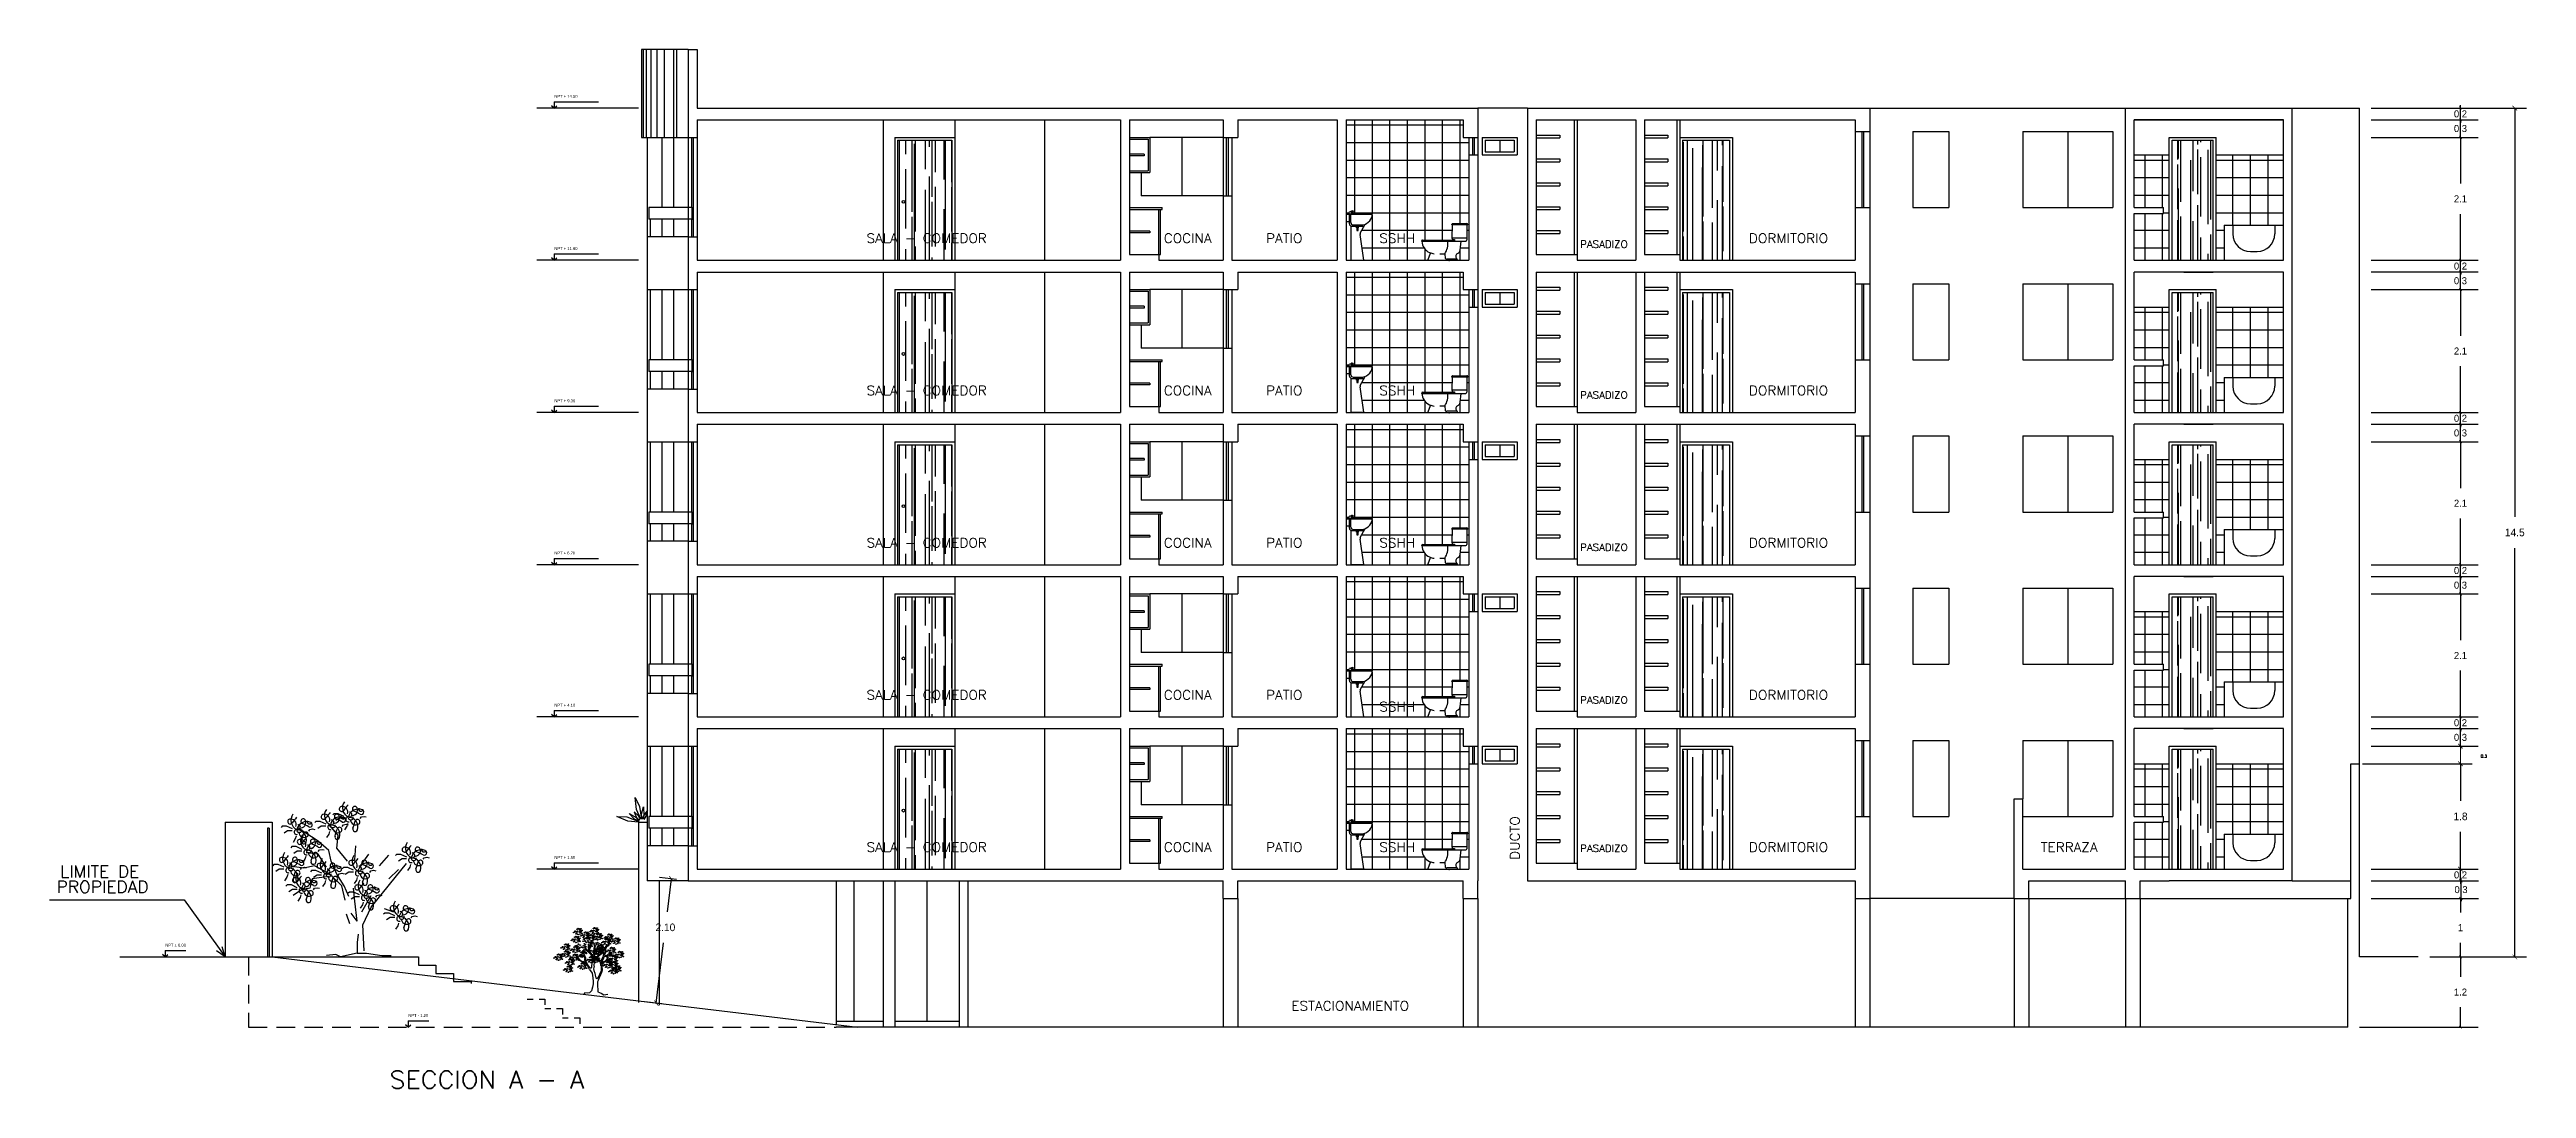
# Model space of a CAD drawing. Header units: millimetres. Extents: x 223 to 336, y 70 to 139.
# Drawn here: x 240.77 to 283.09, y 70.37 to 88.12 of the extents above; entities that cross this region are included whole.
import ezdxf

# ---------------------------------------------------------------- set-up
doc = ezdxf.new("R2010")
doc.units = ezdxf.units.MM
doc.linetypes.add('HIDDEN', pattern=[9.525, 6.35, -3.175])
for name, color, linetype in [('8', 8, 'Continuous'), ('MUEBLES', 253, 'Continuous'), ('MUROS', 5, 'Continuous'), ('MUROS-BAJOS', 40, 'Continuous'), ('pisos', 8, 'Continuous'), ('PLANTAS', 3, 'Continuous'), ('PROYECCIONES', 6, 'HIDDEN'), ('TEXTOS', 4, 'Continuous')]:
    doc.layers.add(name, color=color, linetype=linetype)
doc.layers.add('COTAS', color=3, linetype='Continuous', lineweight=9)
doc.layers.add('VENTANAS', color=250, linetype='Continuous', plot=False)
doc.styles.add('ROMANS', font='romans.shx', dxfattribs={"height": 0.05})
doc.dimstyles.new('ISO-25', dxfattribs={"dimtxt": 0.13, "dimasz": 0.08, "dimexe": 0.2, "dimexo": 0.2, "dimgap": 0.2, "dimtad": 0, "dimtih": 1, "dimtoh": 1, "dimdec": 3, "dimdsep": 46, "dimtxsty": 'Standard', "dimblk": 'ARCHTICK', "dimcen": 3, "dimadec": 0, "dimazin": 0, "dimtfac": 1, "dimtdec": 3, "dimtmove": 0, "dimatfit": 3, "dimldrblk": 'ARCHTICK', "dimfxl": 1, "dimarcsym": 0})
pattern_1 = [(90, (-12.92974, 20.3276), (-0.254, 0.5588), [3.81, -0.508, 1.27, -0.254]), (90, (-13.05674, 20.66543), (-0.33782, -0.254), [0.762, -0.08382, 1.524, -0.1905]), (90, (-13.14564, 20.4546), (-0.17018, 1.3208), [2.032, -0.3556, 1.016, -0.254])]
pattern_2 = [(90, (-12.92974, 22.9276), (-0.254, 0.5588), [3.81, -0.508, 1.27, -0.254]), (90, (-13.05674, 23.26543), (-0.33782, -0.254), [0.762, -0.08382, 1.524, -0.1905]), (90, (-13.14564, 23.0546), (-0.17018, 1.3208), [2.032, -0.3556, 1.016, -0.254])]
pattern_3 = [(90, (-12.92974, 25.5276), (-0.254, 0.5588), [3.81, -0.508, 1.27, -0.254]), (90, (-13.05674, 25.86543), (-0.33782, -0.254), [0.762, -0.08382, 1.524, -0.1905]), (90, (-13.14564, 25.6546), (-0.17018, 1.3208), [2.032, -0.3556, 1.016, -0.254])]
pattern_4 = [(90, (-12.92974, 28.1276), (-0.254, 0.5588), [3.81, -0.508, 1.27, -0.254]), (90, (-13.05674, 28.46543), (-0.33782, -0.254), [0.762, -0.08382, 1.524, -0.1905]), (90, (-13.14564, 28.2546), (-0.17018, 1.3208), [2.032, -0.3556, 1.016, -0.254])]
pattern_5 = [(90, (-12.92974, 30.7276), (-0.254, 0.5588), [3.81, -0.508, 1.27, -0.254]), (90, (-13.05674, 31.06543), (-0.33782, -0.254), [0.762, -0.08382, 1.524, -0.1905]), (90, (-13.14564, 30.8546), (-0.17018, 1.3208), [2.032, -0.3556, 1.016, -0.254])]

msp = doc.modelspace()

# ---------------------------------------------------------------- texts
at = {"layer": 'COTAS', "ltscale": 0.05, "insert": (282.35683, 76.0459), "char_height": 0.05, "attachment_point": 5, "style": 'ROMANS'}
msp.add_mtext('0.3', dxfattribs=at)
at = {"layer": 'TEXTOS', "style": 'ROMANS', "width": 1.065916}
for s, height, p in [('SALA - COMEDOR', 0.16, (254.73049, 84.81122)), ('COCINA', 0.16, (259.80672, 84.81122)), ('PATIO', 0.16, (261.55432, 84.81122)), ('SSHH', 0.16, (263.48941, 84.81122)), ('PASADIZO', 0.12, (266.9207, 84.73104)), ('DORMITORIO', 0.16, (269.80356, 84.81122)), ('SALA - COMEDOR', 0.16, (254.73049, 82.21122)), ('COCINA', 0.16, (259.80672, 82.21122)), ('PATIO', 0.16, (261.55432, 82.21122)), ('SSHH', 0.16, (263.48941, 82.21122)), ('PASADIZO', 0.12, (266.9207, 82.15305)), ('DORMITORIO', 0.16, (269.80356, 82.21122)), ('SALA - COMEDOR', 0.16, (254.73049, 79.61122)), ('COCINA', 0.16, (259.80672, 79.61122)), ('PATIO', 0.16, (261.55432, 79.61122)), ('SSHH', 0.16, (263.48941, 79.61122)), ('PASADIZO', 0.12, (266.9207, 79.55397)), ('DORMITORIO', 0.16, (269.80356, 79.61122)), ('SALA - COMEDOR', 0.16, (254.73049, 77.01122)), ('COCINA', 0.16, (259.80672, 77.01122)), ('PATIO', 0.16, (261.55432, 77.01122)), ('PASADIZO', 0.12, (266.9207, 76.94361)), ('DORMITORIO', 0.16, (269.80356, 77.01122)), ('SSHH', 0.16, (263.48941, 76.81122)), ('SALA - COMEDOR', 0.16, (254.73049, 74.41122)), ('COCINA', 0.16, (259.80672, 74.41122)), ('PATIO', 0.16, (261.55432, 74.41122)), ('SSHH', 0.16, (263.48941, 74.41122)), ('PASADIZO', 0.12, (266.9207, 74.41122)), ('DORMITORIO', 0.16, (269.80356, 74.41122)), ('TERRAZA', 0.16, (274.7876, 74.41122)), ('LIMITE DE', 0.2, (240.95445, 73.9756)), ('PROPIEDAD', 0.2, (240.89343, 73.71325)), ('ESTACIONAMIENTO', 0.16, (261.98748, 71.7013)), ('SECCION A - A', 0.3, (246.58028, 70.36957))]:
    msp.add_text(s, height=height, dxfattribs=at).set_placement(p)
msp.add_text('DUCTO', height=0.16, rotation=90, dxfattribs=at).set_placement((265.88527, 74.2745))
at = {"layer": 'TEXTOS', "char_height": 0.05, "attachment_point": 1, "style": 'ROMANS'}
for s, insert, width in [('{\\fArial|b0|i0|c0|p34;NPT + 14.50}', (249.39832, 87.34097), 0.822), ('{\\fArial|b0|i0|c0|p34;NPT + 11.90}', (249.39832, 84.74097), 0.822), ('{\\fArial|b0|i0|c0|p34;NPT + 9.30}', (249.39832, 82.14097), 0.822), ('{\\fArial|b0|i0|c0|p34;NPT + 6.70}', (249.39832, 79.54097), 0.822), ('{\\fArial|b0|i0|c0|p34;NPT + 4.10}', (249.39832, 76.94097), 0.822), ('{\\fArial|b0|i0|c0|p34;NPT + 1.50}', (249.39832, 74.34097), 0.822), ('\\fArial|b0|i0|c0|p34;NPT ± 0.00', (242.75073, 72.84318), 0.8222147), ('{\\fArial|b0|i0|c0|p34;NPT - 1.20}', (246.9035, 71.64189), 0.822)]:
    msp.add_mtext(s, dxfattribs=dict(at, insert=insert, width=width))

# ---------------------------------------------------------------- blocks, each defined once
blk = doc.blocks.new('Lavatl04')
for p, q in [((-0.081, 0.8), (-0.081, 0.661)), ((-0.081, 0.8), (-0.041, 0.8)), ((-0.081, 0.782), (0.367, 0.782)), ((-0.081, 0.661), (-0.024, 0.661)), ((-0.053, 0.781), (-0.041, 0.799)), ((-0.041, 0.799), (0.002, 0.782)), ((-0.024, 0.62), (-0.024, 0.782)), ((-0.004, 0.825), (0, 0.829)), ((0, 0.584), (0, 0)), ((0.001, 0.64), (0.001, 0.782)), ((0.01, 0.8), (0.369, 0.8)), ((0.023, 0.824), (0.011, 0.814)), ((0.016, 0.58), (0.095, 0.58)), ((0.026, 0.82), (0.023, 0.824)), ((0.025, 0.84), (0.034, 0.841)), ((0.036, 0.84), (0.044, 0.827)), ((0.041, 0.6), (0.202, 0.6)), ((0.089, 0.58), (0.089, 0.6)), ((0.095, 0.55), (0.095, 0.58)), ((0.095, 0.55), (0.131, 0.55)), ((0.101, 0.55), (0.101, 0.507)), ((0.101, 0.507), (0.124, 0.507)), ((0.113, 0.52), (0.113, 0.589)), ((0.124, 0.507), (0.124, 0.55)), ((0.131, 0.55), (0.131, 0.6)), ((0.131, 0.58), (0.229, 0.58)), ((0.22, 0), (0.157, 0.435)), ((0.161, 0.46), (0.247, 0.614)), ((0, 0), (0.22, 0))]:
    blk.add_line(p, q)
for centre, radius, start, end in [((-0.129, 0.888), 0.125, 314.6172, 329.5794), ((0.016, 0.62), 0.04, 180, 270), ((-0.013, 0.795), 0.0309, 40.4446, 106.8061), ((-0.021, 0.809), 0.0329, 307.0799, 10.7008), ((0.028, 0.8), 0.04, 94.2323, 134.7027), ((0.041, 0.64), 0.04, 180, 270), ((0.028, 0.843), 0.0233, 265.758, 314.6559), ((0.035, 0.839), 0.002, 30.988, 94.2323), ((0.196, 0.441), 0.04, 150.8647, 188.264), ((0.166, 0.8), 0.203, 280.1256, 0)]:
    blk.add_arc(centre, radius, start, end)
blk = doc.blocks.new('Waterl12')
for p, q in [((-0.258, 0.609), (-0.258, 0.617)), ((0.016, 0.609), (-0.258, 0.609)), ((-0.25, 0.609), (-0.258, 0.389)), ((-0.243, 0.632), (0.001, 0.632)), ((0.001, 0.608), (0.001, 0.351)), ((0.016, 0.609), (0.016, 0.617)), ((-0.771, 0.331), (-0.771, 0.335)), ((-0.771, 0.331), (-0.219, 0.331)), ((-0.756, 0.35), (-0.301, 0.35)), ((-0.622, 0.131), (-0.674, 0)), ((-0.158, 0), (-0.674, 0)), ((-0.461, 0.115), (-0.379, 0.115)), ((-0.379, 0.115), (-0.369, 0.037)), ((-0.173, 0.024), (-0.345, 0.024)), ((-0.301, 0.35), (-0.263, 0.35)), ((-0.263, 0.35), (-0.219, 0.35)), ((-0.258, 0.389), (0.001, 0.389)), ((-0.258, 0.389), (-0.246, 0.356)), ((-0.246, 0.356), (-0.213, 0.356)), ((-0.219, 0.35), (-0.219, 0.331)), ((-0.219, 0.331), (-0.213, 0.331)), ((-0.213, 0.356), (-0.213, 0.331)), ((-0.213, 0.331), (-0.019, 0.331)), ((-0.18, 0.037), (-0.173, 0.024)), ((-0.158, 0.009), (-0.158, 0)), ((-0.114, 0.178), (-0.098, 0.331))]:
    blk.add_line(p, q)
for centre, radius, start, end in [((-0.243, 0.617), 0.015, 90, 180), ((0.001, 0.617), 0.015, 0, 90), ((-0.756, 0.335), 0.015, 90, 180), ((-0.557, 0.331), 0.21, 180.1758, 247.7221), ((-0.529, 0.367), 0.254, 244.935, 263.1946), ((-0.598, 0.276), 0.272, 323.7569, 11.6503), ((-0.345, 0.054), 0.03, 214.1777, 270), ((-0.129, 0.068), 0.0601, 117.7573, 211.8133), ((-0.173, 0.009), 0.015, 360, 90), ((-0.179, 0.183), 0.0653, 289.8985, 355.2535), ((-0.019, 0.351), 0.02, 270, 0)]:
    blk.add_arc(centre, radius, start, end)
blk.add_point((-0.304, 0))
blk = doc.blocks.new('_ARCHTICK')
at = {"color": 0, "linetype": 'ByBlock', "const_width": 0.15}
blk.add_lwpolyline([(-0.5, -0.5), (0.5, 0.5)], dxfattribs=at)
blk = doc.blocks.new('*D11')
at = {"layer": 'COTAS', "color": 0, "lineweight": -2, "ltscale": 0.05, "transparency": 16777216}
for p, q in [((281.435, 72.616), (282.258, 72.616)), ((281.958, 72.616), (281.958, 72.276)), ((281.958, 71.416), (281.958, 71.756)), ((280.235, 71.416), (282.258, 71.416))]:
    blk.add_line(p, q, dxfattribs=at)
at = {"layer": 'Defpoints', "color": 0, "ltscale": 0.05, "transparency": 16777216}
for p in [(281.235, 72.616), (281.958, 72.616), (280.035, 71.416)]:
    blk.add_point(p, dxfattribs=at)
at = {"layer": 'COTAS', "color": 0, "lineweight": -2, "ltscale": 0.05, "transparency": 16777216, "xscale": 0.05, "yscale": 0.05, "zscale": 0.05}
for p, rotation in [((281.958, 72.616), 90), ((281.958, 71.416), 270)]:
    blk.add_blockref('_ARCHTICK', p, dxfattribs=dict(at, rotation=rotation))
at = {"layer": 'COTAS', "color": 0, "ltscale": 0.05, "transparency": 16777216, "insert": (281.958, 72.016), "char_height": 0.12, "attachment_point": 5}
blk.add_mtext('1.2', dxfattribs=at)
blk = doc.blocks.new('*D12')
at = {"layer": 'COTAS', "color": 0, "lineweight": -2, "ltscale": 0.05, "transparency": 16777216}
for p, q in [((280.435, 73.616), (282.258, 73.616)), ((281.958, 73.616), (281.958, 73.376)), ((281.958, 72.616), (281.958, 72.856)), ((281.435, 72.616), (282.258, 72.616))]:
    blk.add_line(p, q, dxfattribs=at)
at = {"layer": 'Defpoints', "color": 0, "ltscale": 0.05, "transparency": 16777216}
for p in [(280.235, 73.616), (281.958, 73.616), (281.235, 72.616)]:
    blk.add_point(p, dxfattribs=at)
at = {"layer": 'COTAS', "color": 0, "lineweight": -2, "ltscale": 0.05, "transparency": 16777216, "xscale": 0.05, "yscale": 0.05, "zscale": 0.05}
for p, rotation in [((281.958, 73.616), 90), ((281.958, 72.616), 270)]:
    blk.add_blockref('_ARCHTICK', p, dxfattribs=dict(at, rotation=rotation))
at = {"layer": 'COTAS', "color": 0, "ltscale": 0.05, "transparency": 16777216, "insert": (281.958, 73.116), "char_height": 0.12, "attachment_point": 5}
blk.add_mtext('1', dxfattribs=at)
blk = doc.blocks.new('*D13')
at = {"layer": 'COTAS', "color": 0, "lineweight": -2, "ltscale": 0.05, "transparency": 16777216}
for p, q in [((280.435, 73.916), (282.268, 73.916)), ((281.968, 73.916), (281.968, 73.966)), ((281.968, 73.616), (281.968, 73.916)), ((280.435, 73.616), (282.268, 73.616)), ((281.968, 73.616), (281.968, 73.566))]:
    blk.add_line(p, q, dxfattribs=at)
at = {"layer": 'Defpoints', "color": 0, "ltscale": 0.05, "transparency": 16777216}
for p in [(280.235, 73.916), (281.968, 73.916), (280.235, 73.616)]:
    blk.add_point(p, dxfattribs=at)
at = {"layer": 'COTAS', "color": 0, "lineweight": -2, "ltscale": 0.05, "transparency": 16777216, "xscale": 0.05, "yscale": 0.05, "zscale": 0.05}
for p, rotation in [((281.968, 73.916), 270), ((281.968, 73.616), 90)]:
    blk.add_blockref('_ARCHTICK', p, dxfattribs=dict(at, rotation=rotation))
at = {"layer": 'COTAS', "color": 0, "ltscale": 0.05, "transparency": 16777216, "insert": (281.968, 73.766), "char_height": 0.12, "attachment_point": 5}
blk.add_mtext('0.3', dxfattribs=at)
blk = doc.blocks.new('*D14')
at = {"layer": 'COTAS', "color": 0, "lineweight": -2, "ltscale": 0.05, "transparency": 16777216}
for p, q in [((280.435, 74.116), (282.259, 74.116)), ((281.959, 74.116), (281.959, 74.166)), ((281.959, 73.916), (281.959, 74.116)), ((280.435, 73.916), (282.259, 73.916)), ((281.959, 73.916), (281.959, 73.866))]:
    blk.add_line(p, q, dxfattribs=at)
at = {"layer": 'Defpoints', "color": 0, "ltscale": 0.05, "transparency": 16777216}
for p in [(280.235, 74.116), (281.959, 74.116), (280.235, 73.916)]:
    blk.add_point(p, dxfattribs=at)
at = {"layer": 'COTAS', "color": 0, "lineweight": -2, "ltscale": 0.05, "transparency": 16777216, "xscale": 0.05, "yscale": 0.05, "zscale": 0.05}
for p, rotation in [((281.959, 74.116), 270), ((281.959, 73.916), 90)]:
    blk.add_blockref('_ARCHTICK', p, dxfattribs=dict(at, rotation=rotation))
at = {"layer": 'COTAS', "color": 0, "ltscale": 0.05, "transparency": 16777216, "insert": (281.959, 74.016), "char_height": 0.12, "attachment_point": 5}
blk.add_mtext('0.2', dxfattribs=at)
blk = doc.blocks.new('*D15')
at = {"layer": 'COTAS', "color": 0, "lineweight": -2, "ltscale": 0.05, "transparency": 16777216}
for p, q in [((280.435, 76.516), (282.258, 76.516)), ((280.435, 76.216), (282.258, 76.216)), ((281.958, 76.516), (281.958, 76.566)), ((281.958, 76.216), (281.958, 76.516)), ((281.958, 76.216), (281.958, 76.166))]:
    blk.add_line(p, q, dxfattribs=at)
at = {"layer": 'Defpoints', "color": 0, "ltscale": 0.05, "transparency": 16777216}
for p in [(280.235, 76.516), (280.235, 76.216), (281.958, 76.516)]:
    blk.add_point(p, dxfattribs=at)
at = {"layer": 'COTAS', "color": 0, "lineweight": -2, "ltscale": 0.05, "transparency": 16777216, "xscale": 0.05, "yscale": 0.05, "zscale": 0.05}
for p, rotation in [((281.958, 76.516), 270), ((281.958, 76.216), 90)]:
    blk.add_blockref('_ARCHTICK', p, dxfattribs=dict(at, rotation=rotation))
at = {"layer": 'COTAS', "color": 0, "ltscale": 0.05, "transparency": 16777216, "insert": (281.958, 76.366), "char_height": 0.12, "attachment_point": 5}
blk.add_mtext('0.3', dxfattribs=at)
blk = doc.blocks.new('*D16')
at = {"layer": 'COTAS', "color": 0, "lineweight": -2, "ltscale": 0.05, "transparency": 16777216}
for p, q in [((280.435, 76.716), (282.258, 76.716)), ((281.958, 76.716), (281.958, 76.766)), ((281.958, 76.516), (281.958, 76.716)), ((280.435, 76.516), (282.258, 76.516)), ((281.958, 76.516), (281.958, 76.466))]:
    blk.add_line(p, q, dxfattribs=at)
at = {"layer": 'Defpoints', "color": 0, "ltscale": 0.05, "transparency": 16777216}
for p in [(280.235, 76.716), (281.958, 76.716), (280.235, 76.516)]:
    blk.add_point(p, dxfattribs=at)
at = {"layer": 'COTAS', "color": 0, "lineweight": -2, "ltscale": 0.05, "transparency": 16777216, "xscale": 0.05, "yscale": 0.05, "zscale": 0.05}
for p, rotation in [((281.958, 76.716), 270), ((281.958, 76.516), 90)]:
    blk.add_blockref('_ARCHTICK', p, dxfattribs=dict(at, rotation=rotation))
at = {"layer": 'COTAS', "color": 0, "ltscale": 0.05, "transparency": 16777216, "insert": (281.958, 76.616), "char_height": 0.12, "attachment_point": 5}
blk.add_mtext('0.2', dxfattribs=at)
blk = doc.blocks.new('*D17')
at = {"layer": 'COTAS', "color": 0, "lineweight": -2, "ltscale": 0.05, "transparency": 16777216}
for p, q in [((280.435, 87.116), (283.086, 87.116)), ((282.886, 87.116), (282.886, 80.131)), ((282.886, 72.616), (282.886, 79.601)), ((281.435, 72.616), (283.086, 72.616))]:
    blk.add_line(p, q, dxfattribs=at)
at = {"layer": 'Defpoints', "color": 0, "ltscale": 0.05, "transparency": 16777216}
for p in [(280.235, 87.116), (282.886, 87.116), (281.235, 72.616)]:
    blk.add_point(p, dxfattribs=at)
at = {"layer": 'COTAS', "color": 0, "lineweight": -2, "ltscale": 0.05, "transparency": 16777216, "xscale": 0.08, "yscale": 0.08, "zscale": 0.08}
for p, rotation in [((282.886, 87.116), 90), ((282.886, 72.616), 270)]:
    blk.add_blockref('_ARCHTICK', p, dxfattribs=dict(at, rotation=rotation))
at = {"layer": 'COTAS', "color": 0, "ltscale": 0.05, "transparency": 16777216, "insert": (282.886, 79.866), "char_height": 0.13, "attachment_point": 5}
blk.add_mtext('14.5', dxfattribs=at)
blk = doc.blocks.new('*D18')
at = {"layer": 'COTAS', "color": 0, "lineweight": -2, "ltscale": 0.05, "transparency": 16777216}
for p, q in [((280.435, 78.816), (282.258, 78.816)), ((281.958, 78.816), (281.958, 78.026)), ((281.958, 76.716), (281.958, 77.506)), ((280.435, 76.716), (282.258, 76.716))]:
    blk.add_line(p, q, dxfattribs=at)
at = {"layer": 'Defpoints', "color": 0, "ltscale": 0.05, "transparency": 16777216}
for p in [(280.235, 78.816), (281.958, 78.816), (280.235, 76.716)]:
    blk.add_point(p, dxfattribs=at)
at = {"layer": 'COTAS', "color": 0, "lineweight": -2, "ltscale": 0.05, "transparency": 16777216, "xscale": 0.05, "yscale": 0.05, "zscale": 0.05}
for p, rotation in [((281.958, 78.816), 90), ((281.958, 76.716), 270)]:
    blk.add_blockref('_ARCHTICK', p, dxfattribs=dict(at, rotation=rotation))
at = {"layer": 'COTAS', "color": 0, "ltscale": 0.05, "transparency": 16777216, "insert": (281.958, 77.766), "char_height": 0.12, "attachment_point": 5}
blk.add_mtext('2.1', dxfattribs=at)
blk = doc.blocks.new('*D19')
at = {"layer": 'COTAS', "color": 0, "lineweight": -2, "ltscale": 0.05, "transparency": 16777216}
for p, q in [((281.958, 79.116), (281.958, 79.166)), ((280.435, 79.116), (282.258, 79.116)), ((280.435, 78.816), (282.258, 78.816)), ((281.958, 78.816), (281.958, 79.116)), ((281.958, 78.816), (281.958, 78.766))]:
    blk.add_line(p, q, dxfattribs=at)
at = {"layer": 'Defpoints', "color": 0, "ltscale": 0.05, "transparency": 16777216}
for p in [(280.235, 79.116), (280.235, 78.816), (281.958, 79.116)]:
    blk.add_point(p, dxfattribs=at)
at = {"layer": 'COTAS', "color": 0, "lineweight": -2, "ltscale": 0.05, "transparency": 16777216, "xscale": 0.05, "yscale": 0.05, "zscale": 0.05}
for p, rotation in [((281.958, 79.116), 270), ((281.958, 78.816), 90)]:
    blk.add_blockref('_ARCHTICK', p, dxfattribs=dict(at, rotation=rotation))
at = {"layer": 'COTAS', "color": 0, "ltscale": 0.05, "transparency": 16777216, "insert": (281.958, 78.966), "char_height": 0.12, "attachment_point": 5}
blk.add_mtext('0.3', dxfattribs=at)
blk = doc.blocks.new('*D20')
at = {"layer": 'COTAS', "color": 0, "lineweight": -2, "ltscale": 0.05, "transparency": 16777216}
for p, q in [((280.435, 79.316), (282.258, 79.316)), ((281.958, 79.316), (281.958, 79.366)), ((281.958, 79.116), (281.958, 79.316)), ((280.435, 79.116), (282.258, 79.116)), ((281.958, 79.116), (281.958, 79.066))]:
    blk.add_line(p, q, dxfattribs=at)
at = {"layer": 'Defpoints', "color": 0, "ltscale": 0.05, "transparency": 16777216}
for p in [(280.235, 79.316), (281.958, 79.316), (280.235, 79.116)]:
    blk.add_point(p, dxfattribs=at)
at = {"layer": 'COTAS', "color": 0, "lineweight": -2, "ltscale": 0.05, "transparency": 16777216, "xscale": 0.05, "yscale": 0.05, "zscale": 0.05}
for p, rotation in [((281.958, 79.316), 270), ((281.958, 79.116), 90)]:
    blk.add_blockref('_ARCHTICK', p, dxfattribs=dict(at, rotation=rotation))
at = {"layer": 'COTAS', "color": 0, "ltscale": 0.05, "transparency": 16777216, "insert": (281.958, 79.216), "char_height": 0.12, "attachment_point": 5}
blk.add_mtext('0.2', dxfattribs=at)
blk = doc.blocks.new('*D23')
at = {"layer": 'COTAS', "color": 0, "lineweight": -2, "ltscale": 0.05, "transparency": 16777216}
for p, q in [((280.435, 81.916), (282.258, 81.916)), ((280.435, 81.716), (282.258, 81.716)), ((281.958, 81.916), (281.958, 81.966)), ((281.958, 81.716), (281.958, 81.916)), ((281.958, 81.716), (281.958, 81.666))]:
    blk.add_line(p, q, dxfattribs=at)
at = {"layer": 'Defpoints', "color": 0, "ltscale": 0.05, "transparency": 16777216}
for p in [(280.235, 81.916), (280.235, 81.716), (281.958, 81.916)]:
    blk.add_point(p, dxfattribs=at)
at = {"layer": 'COTAS', "color": 0, "lineweight": -2, "ltscale": 0.05, "transparency": 16777216, "xscale": 0.05, "yscale": 0.05, "zscale": 0.05}
for p, rotation in [((281.958, 81.916), 270), ((281.958, 81.716), 90)]:
    blk.add_blockref('_ARCHTICK', p, dxfattribs=dict(at, rotation=rotation))
at = {"layer": 'COTAS', "color": 0, "ltscale": 0.05, "transparency": 16777216, "insert": (281.958, 81.816), "char_height": 0.12, "attachment_point": 5}
blk.add_mtext('0.2', dxfattribs=at)
blk = doc.blocks.new('*D22')
at = {"layer": 'COTAS', "color": 0, "lineweight": -2, "ltscale": 0.05, "transparency": 16777216}
for p, q in [((280.435, 81.716), (282.258, 81.716)), ((281.958, 81.716), (281.958, 81.766)), ((281.958, 81.416), (281.958, 81.716)), ((280.435, 81.416), (282.258, 81.416)), ((281.958, 81.416), (281.958, 81.366))]:
    blk.add_line(p, q, dxfattribs=at)
at = {"layer": 'Defpoints', "color": 0, "ltscale": 0.05, "transparency": 16777216}
for p in [(280.235, 81.716), (281.958, 81.716), (280.235, 81.416)]:
    blk.add_point(p, dxfattribs=at)
at = {"layer": 'COTAS', "color": 0, "lineweight": -2, "ltscale": 0.05, "transparency": 16777216, "xscale": 0.05, "yscale": 0.05, "zscale": 0.05}
for p, rotation in [((281.958, 81.716), 270), ((281.958, 81.416), 90)]:
    blk.add_blockref('_ARCHTICK', p, dxfattribs=dict(at, rotation=rotation))
at = {"layer": 'COTAS', "color": 0, "ltscale": 0.05, "transparency": 16777216, "insert": (281.958, 81.566), "char_height": 0.12, "attachment_point": 5}
blk.add_mtext('0.3', dxfattribs=at)
blk = doc.blocks.new('*D21')
at = {"layer": 'COTAS', "color": 0, "lineweight": -2, "ltscale": 0.05, "transparency": 16777216}
for p, q in [((280.435, 81.416), (282.258, 81.416)), ((281.958, 81.416), (281.958, 80.626)), ((281.958, 79.316), (281.958, 80.106)), ((280.435, 79.316), (282.258, 79.316))]:
    blk.add_line(p, q, dxfattribs=at)
at = {"layer": 'Defpoints', "color": 0, "ltscale": 0.05, "transparency": 16777216}
for p in [(280.235, 81.416), (281.958, 81.416), (280.235, 79.316)]:
    blk.add_point(p, dxfattribs=at)
at = {"layer": 'COTAS', "color": 0, "lineweight": -2, "ltscale": 0.05, "transparency": 16777216, "xscale": 0.05, "yscale": 0.05, "zscale": 0.05}
for p, rotation in [((281.958, 81.416), 90), ((281.958, 79.316), 270)]:
    blk.add_blockref('_ARCHTICK', p, dxfattribs=dict(at, rotation=rotation))
at = {"layer": 'COTAS', "color": 0, "ltscale": 0.05, "transparency": 16777216, "insert": (281.958, 80.366), "char_height": 0.12, "attachment_point": 5}
blk.add_mtext('2.1', dxfattribs=at)
blk = doc.blocks.new('*D26')
at = {"layer": 'COTAS', "color": 0, "lineweight": -2, "ltscale": 0.05, "transparency": 16777216}
for p, q in [((280.435, 84.516), (282.258, 84.516)), ((280.435, 84.316), (282.258, 84.316)), ((281.958, 84.516), (281.958, 84.566)), ((281.958, 84.316), (281.958, 84.516)), ((281.958, 84.316), (281.958, 84.266))]:
    blk.add_line(p, q, dxfattribs=at)
at = {"layer": 'Defpoints', "color": 0, "ltscale": 0.05, "transparency": 16777216}
for p in [(280.235, 84.516), (280.235, 84.316), (281.958, 84.516)]:
    blk.add_point(p, dxfattribs=at)
at = {"layer": 'COTAS', "color": 0, "lineweight": -2, "ltscale": 0.05, "transparency": 16777216, "xscale": 0.05, "yscale": 0.05, "zscale": 0.05}
for p, rotation in [((281.958, 84.516), 270), ((281.958, 84.316), 90)]:
    blk.add_blockref('_ARCHTICK', p, dxfattribs=dict(at, rotation=rotation))
at = {"layer": 'COTAS', "color": 0, "ltscale": 0.05, "transparency": 16777216, "insert": (281.958, 84.416), "char_height": 0.12, "attachment_point": 5}
blk.add_mtext('0.2', dxfattribs=at)
blk = doc.blocks.new('*D25')
at = {"layer": 'COTAS', "color": 0, "lineweight": -2, "ltscale": 0.05, "transparency": 16777216}
for p, q in [((280.435, 84.316), (282.258, 84.316)), ((281.958, 84.316), (281.958, 84.366)), ((281.958, 84.016), (281.958, 84.316)), ((280.435, 84.016), (282.258, 84.016)), ((281.958, 84.016), (281.958, 83.966))]:
    blk.add_line(p, q, dxfattribs=at)
at = {"layer": 'Defpoints', "color": 0, "ltscale": 0.05, "transparency": 16777216}
for p in [(280.235, 84.316), (281.958, 84.316), (280.235, 84.016)]:
    blk.add_point(p, dxfattribs=at)
at = {"layer": 'COTAS', "color": 0, "lineweight": -2, "ltscale": 0.05, "transparency": 16777216, "xscale": 0.05, "yscale": 0.05, "zscale": 0.05}
for p, rotation in [((281.958, 84.316), 270), ((281.958, 84.016), 90)]:
    blk.add_blockref('_ARCHTICK', p, dxfattribs=dict(at, rotation=rotation))
at = {"layer": 'COTAS', "color": 0, "ltscale": 0.05, "transparency": 16777216, "insert": (281.958, 84.166), "char_height": 0.12, "attachment_point": 5}
blk.add_mtext('0.3', dxfattribs=at)
blk = doc.blocks.new('*D24')
at = {"layer": 'COTAS', "color": 0, "lineweight": -2, "ltscale": 0.05, "transparency": 16777216}
for p, q in [((280.435, 84.016), (282.258, 84.016)), ((281.958, 84.016), (281.958, 83.226)), ((281.958, 81.916), (281.958, 82.706)), ((280.435, 81.916), (282.258, 81.916))]:
    blk.add_line(p, q, dxfattribs=at)
at = {"layer": 'Defpoints', "color": 0, "ltscale": 0.05, "transparency": 16777216}
for p in [(280.235, 84.016), (281.958, 84.016), (280.235, 81.916)]:
    blk.add_point(p, dxfattribs=at)
at = {"layer": 'COTAS', "color": 0, "lineweight": -2, "ltscale": 0.05, "transparency": 16777216, "xscale": 0.05, "yscale": 0.05, "zscale": 0.05}
for p, rotation in [((281.958, 84.016), 90), ((281.958, 81.916), 270)]:
    blk.add_blockref('_ARCHTICK', p, dxfattribs=dict(at, rotation=rotation))
at = {"layer": 'COTAS', "color": 0, "ltscale": 0.05, "transparency": 16777216, "insert": (281.958, 82.966), "char_height": 0.12, "attachment_point": 5}
blk.add_mtext('2.1', dxfattribs=at)
blk = doc.blocks.new('*D29')
at = {"layer": 'COTAS', "color": 0, "lineweight": -2, "ltscale": 0.05, "transparency": 16777216}
for p, q in [((281.958, 87.116), (281.958, 87.166)), ((280.435, 87.116), (282.258, 87.116)), ((280.435, 86.916), (282.258, 86.916)), ((281.958, 86.916), (281.958, 87.116)), ((281.958, 86.916), (281.958, 86.866))]:
    blk.add_line(p, q, dxfattribs=at)
at = {"layer": 'Defpoints', "color": 0, "ltscale": 0.05, "transparency": 16777216}
for p in [(280.235, 87.116), (280.235, 86.916), (281.958, 87.116)]:
    blk.add_point(p, dxfattribs=at)
at = {"layer": 'COTAS', "color": 0, "lineweight": -2, "ltscale": 0.05, "transparency": 16777216, "xscale": 0.05, "yscale": 0.05, "zscale": 0.05}
for p, rotation in [((281.958, 87.116), 270), ((281.958, 86.916), 90)]:
    blk.add_blockref('_ARCHTICK', p, dxfattribs=dict(at, rotation=rotation))
at = {"layer": 'COTAS', "color": 0, "ltscale": 0.05, "transparency": 16777216, "insert": (281.958, 87.016), "char_height": 0.12, "attachment_point": 5}
blk.add_mtext('0.2', dxfattribs=at)
blk = doc.blocks.new('*D28')
at = {"layer": 'COTAS', "color": 0, "lineweight": -2, "ltscale": 0.05, "transparency": 16777216}
for p, q in [((280.435, 86.916), (282.258, 86.916)), ((281.958, 86.916), (281.958, 86.966)), ((281.958, 86.616), (281.958, 86.916)), ((280.435, 86.616), (282.258, 86.616)), ((281.958, 86.616), (281.958, 86.566))]:
    blk.add_line(p, q, dxfattribs=at)
at = {"layer": 'Defpoints', "color": 0, "ltscale": 0.05, "transparency": 16777216}
for p in [(280.235, 86.916), (281.958, 86.916), (280.235, 86.616)]:
    blk.add_point(p, dxfattribs=at)
at = {"layer": 'COTAS', "color": 0, "lineweight": -2, "ltscale": 0.05, "transparency": 16777216, "xscale": 0.05, "yscale": 0.05, "zscale": 0.05}
for p, rotation in [((281.958, 86.916), 270), ((281.958, 86.616), 90)]:
    blk.add_blockref('_ARCHTICK', p, dxfattribs=dict(at, rotation=rotation))
at = {"layer": 'COTAS', "color": 0, "ltscale": 0.05, "transparency": 16777216, "insert": (281.958, 86.766), "char_height": 0.12, "attachment_point": 5}
blk.add_mtext('0.3', dxfattribs=at)
blk = doc.blocks.new('*D27')
at = {"layer": 'COTAS', "color": 0, "lineweight": -2, "ltscale": 0.05, "transparency": 16777216}
for p, q in [((280.435, 86.616), (282.258, 86.616)), ((281.958, 86.616), (281.958, 85.826)), ((281.958, 84.516), (281.958, 85.306)), ((280.435, 84.516), (282.258, 84.516))]:
    blk.add_line(p, q, dxfattribs=at)
at = {"layer": 'Defpoints', "color": 0, "ltscale": 0.05, "transparency": 16777216}
for p in [(280.235, 86.616), (281.958, 86.616), (280.235, 84.516)]:
    blk.add_point(p, dxfattribs=at)
at = {"layer": 'COTAS', "color": 0, "lineweight": -2, "ltscale": 0.05, "transparency": 16777216, "xscale": 0.05, "yscale": 0.05, "zscale": 0.05}
for p, rotation in [((281.958, 86.616), 90), ((281.958, 84.516), 270)]:
    blk.add_blockref('_ARCHTICK', p, dxfattribs=dict(at, rotation=rotation))
at = {"layer": 'COTAS', "color": 0, "ltscale": 0.05, "transparency": 16777216, "insert": (281.958, 85.566), "char_height": 0.12, "attachment_point": 5}
blk.add_mtext('2.1', dxfattribs=at)
blk = doc.blocks.new('L6')
for p, q in [((-0.582, 0.065), (-0.622, 0.026)), ((-0.425, 0.065), (-0.582, 0.065)), ((-0.209, -0.033), (-0.425, 0.065)), ((-0.386, -0.1), (-0.511, -0.184)), ((-0.219, -0.1), (-0.386, -0.1)), ((-0.107, -0.392), (-0.191, -0.518)), ((-0.079, -0.295), (-0.107, -0.392)), ((0.38, -0.112), (0.419, -0.053)), ((0.419, -0.053), (0.518, -0.033)), ((0.518, -0.033), (0.596, -0.053))]:
    blk.add_line(p, q)
for centre, radius, start, end in [((-0.295, 0.237), 0.089, 102.42527, 323.74391), ((-0.271, 0.131), 0.197, 337.43053, 102.42527), ((0.1, 0.282), 0.367, 143.6829, 245.62401), ((2.557, -1.855), 3.448, 139.3638, 143.74391), ((0.307, -0.132), 0.367, 65.57924, 167.52036), ((-0.015, 0.03), 0.0905, 245.62401, 90.58329), ((0.083, 0.2), 0.197, 259.32688, 24.32161), ((0.181, 0.244), 0.089, 24.32161, 245.64025), ((-1.278, -2.977), 3.448, 61.26014, 65.64025), ((0.408, 0.24), 0.0879, 160.72865, 345.04775), ((0.422, 0.123), 0.0879, 241.26014, 65.57924), ((-0.057, -0.143), 0.0905, 86.98887, 291.94815), ((0.036, -0.072), 0.0905, 167.52036, 12.47964), ((-0.071, -0.42), 0.367, 345.04775, 86.98887), ((0.219, -0.144), 0.197, 178.79539, 303.79012), ((0.199, -0.492), 0.0879, 160.72865, 345.04775), ((-3.139, 0.675), 3.448, 340.72865, 345.10876), ((0.279, -0.234), 0.089, 303.79012, 165.10876)]:
    blk.add_arc(centre, radius, start, end)
blk = doc.blocks.new('Arbo042d')
at = {"color": 42}
for p, q in [((-1.5, 4.05), (-2.229, 4.522)), ((-0.771, 4.265), (-1.114, 4.65)), ((-1.5, 3.579), (-1.929, 3.622)), ((-1.114, 3.707), (-1.5, 4.05)), ((-1.028, 3.322), (-1.114, 3.707)), ((-0.814, 3.793), (-0.771, 4.265)), ((-0.428, 3.322), (-0.814, 3.793)), ((-0.17, 3.364), (-0.127, 3.879)), ((-2.014, 3.064), (-2.615, 3.15)), ((-1.628, 3.15), (-2.014, 3.064)), ((-1.114, 2.764), (-1.714, 2.679)), ((-1.071, 2.85), (-1.628, 3.15)), ((-1.2, 3.107), (-1.5, 3.579)), ((-0.642, 2.421), (-1.071, 2.85)), ((-0.814, 2.85), (-1.028, 3.322)), ((-0.556, 2.421), (-0.814, 2.85)), ((0.044, 3.15), (0.345, 3.579)), ((0.43, 1.65), (1.717, 3.236)), ((0.731, 3.15), (1.074, 3.536)), ((1.074, 2.679), (1.417, 3.021)), ((-2.143, 2.25), (-2.4, 2.079)), ((-1.8, 2.336), (-2.143, 2.25)), ((-1.714, 2.679), (-1.8, 2.336)), ((-0.513, 1.907), (-0.642, 2.421)), ((-0.385, 2.036), (-0.556, 2.421)), ((-0.17, 1.864), (-0.213, 2.336)), ((-0.084, 1.136), (-0.17, 1.864)), ((0.087, 1.478), (0.43, 2.079)), ((-0.342, 1.05), (-0.47, 1.393)), ((-0.084, 1.136), (-0.299, 1.436)), ((0.13, 1.007), (0.43, 1.65)), ((0.173, 0.064), (0.13, 1.007)), ((0.902, 1.607), (1.245, 1.478)), ((-0.041, 0.664), (-0.084, 0.364)), ((-0.084, 0.364), (-0.084, -0.022)), ((-0.856, -0.065), (-1.2, -0.107)), ((-0.685, -0.15), (-0.856, -0.065)), ((-0.084, -0.022), (-0.685, -0.15)), ((-0.084, -0.022), (0.259, -0.022)), ((0.259, -0.022), (0.816, -0.107)), ((0.816, -0.107), (1.159, -0.107))]:
    blk.add_line(p, q, dxfattribs=at)
for p in [(-0.348, 4.978), (-2.219, 4.522), (-1.001, 4.696), (-2.523, 3.13), (-1.871, 3.783), (1.936, 3.5), (-2.045, 2.391), (-1.153, 2.913), (0, 3.022), (0.218, 2.13), (1.501, 1.37)]:
    blk.add_blockref('L6', p)
blk = doc.blocks.new('G2')
blk.add_circle((0, 0), 0.0183)
blk = doc.blocks.new('G3')
for p in [(-0.33, 0.01), (-0.26, -0.01), (-0.21, 0.12), (-0.19, 0.01), (-0.15, 0.16), (-0.1, 0.12), (-0.08, 0.14), (-0.05, 0.04), (-0.02, 0.08), (0, 0.15), (0.02, 0), (0.07, 0.06), (-0.41, -0.06), (-0.35, -0.03), (-0.27, -0.14), (-0.23, -0.09), (-0.15, -0.18), (-0.08, -0.04), (-0.05, -0.15), (-0.01, -0.07), (0.07, -0.12)]:
    blk.add_blockref('G2', p)
blk = doc.blocks.new('Arbo122d')
at = {"color": 42}
for p, q in [((-0.03, 2.81), (-0.06, 2.88)), ((0.01, 2.73), (0.06, 2.83)), ((0.46, 2.74), (0.45, 2.84)), ((0.46, 2.7), (0.46, 2.87)), ((0.73, 2.82), (0.81, 2.92)), ((0.78, 2.8), (0.83, 2.92)), ((-0.75, 1.85), (-0.91, 1.99)), ((-0.73, 1.87), (-0.88, 1.99)), ((-0.6, 1.82), (-0.75, 1.85)), ((-0.61, 2.2), (-0.73, 2.24)), ((-0.62, 2.17), (-0.73, 2.22)), ((-0.67, 1.88), (-0.73, 1.87)), ((-0.56, 1.83), (-0.67, 1.88)), ((-0.59, 2.21), (-0.66, 2.39)), ((-0.61, 2.2), (-0.64, 2.34)), ((-0.57, 2.1), (-0.62, 2.17)), ((-0.47, 1.73), (-0.6, 1.82)), ((-0.52, 2.08), (-0.59, 2.21)), ((-0.59, 1.95), (-0.58, 2.05)), ((-0.52, 1.83), (-0.59, 1.95)), ((-0.58, 2.05), (-0.57, 2.1)), ((-0.49, 2.57), (-0.56, 2.71)), ((-0.52, 1.83), (-0.56, 1.83)), ((-0.53, 2.54), (-0.55, 2.6)), ((-0.55, 1.96), (-0.52, 2.08)), ((-0.49, 1.82), (-0.55, 1.96)), ((-0.35, 2.39), (-0.53, 2.54)), ((-0.35, 2.46), (-0.49, 2.57)), ((-0.41, 1.69), (-0.49, 1.82)), ((-0.4, 1.58), (-0.47, 1.73)), ((-0.3, 1.54), (-0.41, 1.69)), ((-0.32, 1.44), (-0.4, 1.58)), ((-0.37, 2.67), (-0.37, 2.75)), ((-0.35, 2.6), (-0.37, 2.67)), ((-0.36, 2.52), (-0.35, 2.6)), ((-0.35, 2.46), (-0.36, 2.52)), ((-0.35, 2.39), (-0.26, 2.3)), ((-0.34, 2.75), (-0.33, 2.7)), ((-0.33, 2.7), (-0.32, 2.64)), ((-0.32, 2.64), (-0.3, 2.66)), ((-0.32, 1.44), (-0.17, 1.23)), ((-0.3, 2.66), (-0.25, 2.71)), ((-0.29, 2.54), (-0.3, 2.44)), ((-0.3, 2.44), (-0.21, 2.31)), ((-0.29, 2.63), (-0.24, 2.69)), ((-0.29, 2.54), (-0.29, 2.63)), ((-0.26, 2.3), (-0.19, 2.17)), ((-0.25, 2.71), (-0.24, 2.75)), ((-0.2, 2.47), (-0.25, 2.51)), ((-0.19, 2.48), (-0.25, 2.51)), ((-0.21, 2.31), (-0.15, 2.21)), ((-0.11, 2.46), (-0.2, 2.47)), ((-0.11, 2.5), (-0.19, 2.48)), ((-0.19, 2.17), (-0.15, 2.01)), ((-0.19, 1.55), (-0.17, 1.86)), ((-0.17, 1.86), (-0.15, 2.01)), ((-0.15, 2.21), (-0.11, 2.1)), ((-0.04, 2.44), (-0.11, 2.5)), ((-0.04, 2.41), (-0.11, 2.46)), ((-0.11, 2.1), (-0.1, 2.26)), ((-0.1, 2.26), (-0.04, 2.41)), ((-0.09, 2.49), (-0.06, 2.53)), ((-0.06, 1.62), (-0.09, 1.47)), ((-0.09, 1.47), (-0.07, 1.37)), ((-0.06, 2.53), (-0.05, 2.64)), ((-0.06, 1.62), (-0.04, 1.89)), ((-0.05, 2.64), (-0.02, 2.74)), ((-0.04, 2.2), (0, 2.37)), ((0, 2.02), (-0.04, 2.2)), ((-0.04, 2), (0.08, 2.14)), ((-0.04, 1.89), (0.08, 2.04)), ((-0.02, 2.74), (-0.03, 2.81)), ((0, 2.43), (0.03, 2.53)), ((0.01, 2.63), (0.01, 2.73)), ((0.03, 2.53), (0.01, 2.63)), ((0.02, 2.39), (0.07, 2.49)), ((0.03, 2.54), (0.08, 2.6)), ((0.11, 1.98), (0.04, 2)), ((0.07, 2.49), (0.11, 2.56)), ((0.14, 2), (0.07, 2.04)), ((0.08, 2.6), (0.12, 2.64)), ((0.08, 2.14), (0.23, 2.31)), ((0.08, 2.04), (0.23, 2.22)), ((0.11, 2.56), (0.16, 2.6)), ((0.21, 1.98), (0.11, 1.98)), ((0.12, 2.64), (0.14, 2.74)), ((0.14, 2.74), (0.21, 2.81)), ((0.24, 2), (0.14, 2)), ((0.16, 2.6), (0.2, 2.62)), ((0.18, 2.74), (0.27, 2.78)), ((0.18, 2.65), (0.18, 2.74)), ((0.18, 2.65), (0.22, 2.67)), ((0.2, 2.62), (0.33, 2.71)), ((0.31, 1.84), (0.21, 1.98)), ((0.22, 2.67), (0.31, 2.73)), ((0.23, 2.31), (0.31, 2.35)), ((0.23, 2.22), (0.35, 2.33)), ((0.33, 1.91), (0.24, 2)), ((0.35, 2.33), (0.27, 2.49)), ((0.31, 2.73), (0.36, 2.73)), ((0.33, 1.66), (0.31, 1.84)), ((0.33, 2.71), (0.37, 2.67)), ((0.33, 1.91), (0.45, 2.11)), ((0.36, 1.64), (0.33, 1.66)), ((0.37, 1.38), (0.36, 1.64)), ((0.37, 1.82), (0.43, 1.92)), ((0.37, 1.72), (0.46, 1.86)), ((0.37, 1.82), (0.37, 1.72)), ((0.49, 2.31), (0.38, 2.54)), ((0.46, 2.44), (0.38, 2.54)), ((0.4, 1.6), (0.44, 1.73)), ((0.43, 1.41), (0.4, 1.6)), ((0.43, 1.92), (0.48, 2.04)), ((0.44, 1.73), (0.54, 1.86)), ((0.45, 2.11), (0.47, 2.2)), ((0.57, 2.62), (0.46, 2.74)), ((0.56, 2.58), (0.46, 2.7)), ((0.53, 2.33), (0.46, 2.44)), ((0.46, 1.86), (0.63, 1.95)), ((0.47, 2.2), (0.49, 2.31)), ((0.48, 2.04), (0.52, 2.15)), ((0.66, 2.18), (0.52, 2.15)), ((0.53, 2.33), (0.58, 2.44)), ((0.54, 2.24), (0.64, 2.43)), ((0.54, 2.24), (0.62, 2.23)), ((0.54, 1.86), (0.7, 1.92)), ((0.58, 2.44), (0.56, 2.58)), ((0.57, 2.62), (0.64, 2.79)), ((0.62, 2.6), (0.67, 2.74)), ((0.64, 2.43), (0.62, 2.6)), ((0.62, 2.23), (0.7, 2.26)), ((0.63, 1.95), (0.7, 2.05)), ((0.64, 2.79), (0.73, 2.82)), ((0.78, 2.2), (0.66, 2.18)), ((0.67, 2.74), (0.78, 2.8)), ((0.7, 2.05), (0.67, 2.17)), ((0.73, 2.01), (0.68, 1.96)), ((0.68, 1.96), (0.78, 1.96)), ((0.7, 2.26), (0.83, 2.36)), ((0.7, 1.92), (0.86, 1.92)), ((0.72, 2.13), (0.75, 2.2)), ((0.76, 2.07), (0.72, 2.13)), ((0.73, 2.01), (0.76, 2.07)), ((0.78, 2.2), (0.9, 2.21)), ((0.78, 1.96), (0.84, 2.01)), ((0.8, 2.29), (0.91, 2.36)), ((0.8, 2.28), (0.91, 2.26)), ((0.83, 2.36), (0.9, 2.43)), ((0.83, 1.96), (0.87, 2.01)), ((0.83, 1.96), (0.93, 1.91)), ((0.84, 2.01), (0.97, 2.02)), ((0.86, 1.92), (0.9, 1.89)), ((0.87, 2.01), (0.96, 2.02)), ((0.9, 2.21), (1.06, 2.23)), ((0.9, 1.89), (0.94, 1.8)), ((0.91, 2.36), (0.96, 2.43)), ((0.91, 2.26), (1.04, 2.26)), ((0.93, 1.91), (0.95, 1.81)), ((1.04, 2.26), (1.15, 2.25)), ((1.06, 2.23), (1.13, 2.21)), ((-0.59, 0.1), (-0.64, 0.02)), ((-0.45, 0.09), (-0.59, 0.1)), ((-0.31, 0.1), (-0.45, 0.09)), ((-0.21, 0.21), (-0.31, 0.1)), ((-0.15, 0.42), (-0.21, 0.21)), ((-0.17, 1.23), (-0.12, 0.96)), ((-0.1, 0.62), (-0.15, 0.42)), ((-0.12, 0.96), (-0.1, 0.75)), ((-0.1, 0.75), (-0.1, 0.62)), ((-0.07, 1.37), (-0.01, 1.22)), ((-0.01, 1.22), (0.01, 1.1)), ((0.01, 1.1), (0.04, 0.95)), ((0.04, 0.95), (0.08, 0.91)), ((0.08, 0.91), (0.17, 0.98)), ((0.14, 0.72), (0.13, 0.48)), ((0.13, 0.48), (0.15, 0.3)), ((0.19, 0.85), (0.14, 0.72)), ((0.15, 0.3), (0.16, 0.16)), ((0.16, 0.16), (0.35, 0.08)), ((0.17, 0.98), (0.27, 1.17)), ((0.19, 0.85), (0.39, 1.27)), ((0.27, 1.17), (0.37, 1.38)), ((0.35, 0.08), (0.5, -0.01)), ((0.39, 1.27), (0.43, 1.41)), ((0.5, -0.01), (0.72, 0.03))]:
    blk.add_line(p, q, dxfattribs=at)
for p, q in [((-0.93, 2.08), (-1.04, 2.14)), ((-0.88, 1.99), (-0.93, 2.08))]:
    blk.add_line(p, q)
blk.add_arc((-0.25, 1.6), 0.0738, 229.0238, 321.4699, dxfattribs=at)
for name, p in [('G3', (-1.52, 2.72)), ('G3', (-0.94, 3.15)), ('G3', (-0.81, 3.6)), ('G2', (-0.95, 2.87)), ('G2', (-0.91, 3.14)), ('G2', (-0.88, 3.07)), ('G2', (-0.88, 2.83)), ('G2', (-0.84, 2.82)), ('G3', (-0.4, 3.4)), ('G2', (-0.68, 3.04)), ('G2', (-0.65, 3.15)), ('G2', (-0.61, 3.14)), ('G2', (-0.61, 2.89)), ('G2', (-0.59, 3.2)), ('G2', (-0.58, 3.06)), ('G2', (-0.55, 2.85)), ('G2', (-0.54, 3.02)), ('G2', (-0.5, 2.97)), ('G3', (-0.08, 3.25)), ('G2', (-0.42, 3.1)), ('G2', (-0.4, 3.01)), ('G2', (-0.37, 3.21)), ('G2', (-0.37, 2.85)), ('G2', (-0.36, 3.11)), ('G2', (-0.35, 2.99)), ('G2', (-0.34, 2.94)), ('G2', (-0.31, 3.21)), ('G3', (0.12, 3.64)), ('G2', (-0.26, 2.98)), ('G2', (-0.26, 2.82)), ('G2', (-0.24, 2.88)), ('G2', (-0.23, 2.93)), ('G2', (-0.19, 3.03)), ('G2', (-0.17, 2.89)), ('G2', (-0.16, 2.96)), ('G2', (-0.14, 3.28)), ('G2', (-0.11, 2.98)), ('G3', (0.33, 3.31)), ('G2', (-0.08, 3.24)), ('G2', (-0.07, 2.9)), ('G2', (0.04, 2.94)), ('G2', (0.07, 2.86)), ('G2', (0.09, 2.9)), ('G2', (0.13, 3.31)), ('G2', (0.14, 3.12)), ('G2', (0.14, 2.96)), ('G2', (0.18, 2.84)), ('G2', (0.2, 3.25)), ('G2', (0.22, 2.92)), ('G2', (0.33, 2.87)), ('G2', (0.38, 2.81)), ('G3', (0.8, 3.02)), ('G3', (0.94, 3.28)), ('G3', (1.34, 3.06)), ('G3', (-1.93, 2.14)), ('G3', (-1.51, 2.32)), ('G3', (-1.37, 1.46)), ('G3', (-1.27, 1.86)), ('G2', (-1.43, 2.08)), ('G3', (-0.98, 2.58)), ('G2', (-1.37, 2.1)), ('G2', (-1.36, 2.14)), ('G2', (-1.29, 2)), ('G2', (-1.28, 2.13)), ('G2', (-1.25, 2.05)), ('G2', (-1.23, 2.25)), ('G2', (-1.21, 2.14)), ('G2', (-1.18, 1.96)), ('G2', (-1.17, 2.29)), ('G2', (-1.13, 2.78)), ('G2', (-1.12, 2.25)), ('G2', (-1.1, 2.28)), ('G2', (-1.1, 2.1)), ('G2', (-1.07, 2.18)), ('G2', (-1.07, 1.98)), ('G2', (-1.04, 2.79)), ('G2', (-1.05, 2.22)), ('G2', (-1.03, 2.74)), ('G2', (-1.03, 2.06)), ('G2', (-1.02, 2.28)), ('G2', (-1, 2.14)), ('G2', (-0.97, 2.75)), ('G3', (-0.56, 1.63)), ('G2', (-0.96, 2.19)), ('G2', (-0.96, 2.01)), ('G2', (-0.93, 1.96)), ('G2', (-0.88, 2.65)), ('G2', (-0.88, 2.51)), ('G2', (-0.86, 2.69)), ('G2', (-0.87, 2.19)), ('G2', (-0.85, 2.24)), ('G2', (-0.83, 2.28)), ('G2', (-0.82, 2.42)), ('G2', (-0.8, 2.15)), ('G2', (-0.77, 2.7)), ('G2', (-0.77, 2.28)), ('G2', (-0.77, 2.42)), ('G2', (-0.76, 2.23)), ('G2', (-0.73, 2.34)), ('G2', (-0.72, 2.43)), ('G2', (-0.72, 2.14)), ('G2', (-0.69, 2.4)), ('G2', (-0.67, 2.78)), ('G2', (-0.68, 2.67)), ('G2', (-0.68, 2.5)), ('G2', (-0.63, 2.55)), ('G2', (-0.64, 2.41)), ('G2', (-0.59, 2.78)), ('G2', (-0.59, 2.46)), ('G2', (-0.58, 2.71)), ('G2', (-0.57, 2.6)), ('G2', (-0.55, 2.37)), ('G2', (-0.53, 2.73)), ('G2', (-0.53, 2.4)), ('G2', (-0.5, 2.34)), ('G3', (-0.09, 2)), ('G2', (-0.37, 2.8)), ('G2', (-0.32, 2.78)), ('G3', (0.16, 2.01)), ('G2', (-0.21, 2.78)), ('G2', (-0.16, 2.76)), ('G3', (0.31, 2.45)), ('G3', (0.43, 2.49)), ('G2', (0.28, 2.8)), ('G2', (0.37, 2.58)), ('G2', (0.37, 2.76)), ('G2', (0.4, 2.72)), ('G2', (0.41, 2.65)), ('G3', (0.88, 1.7)), ('G3', (1.08, 2.52)), ('G3', (1.19, 2.05)), ('G3', (1.2, 1.37)), ('G3', (1.21, 1.71)), ('G3', (1.39, 1.48)), ('G3', (1.54, 2.29))]:
    blk.add_blockref(name, p)
blk = doc.blocks.new('*D133')
at = {"layer": 'COTAS', "color": 0, "lineweight": -2, "ltscale": 0.05, "transparency": 16777216}
for p, q in [((280.285, 75.916), (282.159, 75.916)), ((281.959, 75.916), (281.959, 75.281)), ((281.959, 74.116), (281.959, 74.751)), ((280.435, 74.116), (282.159, 74.116))]:
    blk.add_line(p, q, dxfattribs=at)
at = {"layer": 'Defpoints', "color": 0, "ltscale": 0.05, "transparency": 16777216}
for p in [(280.085, 75.916), (280.235, 74.116), (281.959, 74.116)]:
    blk.add_point(p, dxfattribs=at)
at = {"layer": 'COTAS', "color": 0, "lineweight": -2, "ltscale": 0.05, "transparency": 16777216, "xscale": 0.08, "yscale": 0.08, "zscale": 0.08}
for p, rotation in [((281.959, 75.916), 90), ((281.959, 74.116), 270)]:
    blk.add_blockref('_ARCHTICK', p, dxfattribs=dict(at, rotation=rotation))
at = {"layer": 'COTAS', "color": 0, "ltscale": 0.05, "transparency": 16777216, "insert": (281.959, 75.016), "char_height": 0.13, "attachment_point": 5}
blk.add_mtext('1.8', dxfattribs=at)
blk = doc.blocks.new('*D147')
at = {"layer": 'COTAS', "color": 0, "lineweight": -2, "ltscale": 0.05, "transparency": 16777216}
for p, q in [((251.486, 73.939), (251.195, 73.974)), ((251.394, 73.951), (251.326, 73.386)), ((251.139, 71.828), (251.262, 72.856)), ((251.232, 71.817), (250.94, 71.852))]:
    blk.add_line(p, q, dxfattribs=at)
at = {"layer": 'Defpoints', "color": 0, "ltscale": 0.05, "transparency": 16777216}
for p in [(251.685, 73.916), (251.139, 71.828), (251.43, 71.793)]:
    blk.add_point(p, dxfattribs=at)
at = {"layer": 'COTAS', "color": 0, "lineweight": -2, "ltscale": 0.05, "transparency": 16777216, "xscale": 0.08, "yscale": 0.08, "zscale": 0.08}
for p, rotation in [((251.394, 73.951), 83.16171280882001), ((251.139, 71.828), 263.16171280882)]:
    blk.add_blockref('_ARCHTICK', p, dxfattribs=dict(at, rotation=rotation))
at = {"layer": 'COTAS', "color": 0, "ltscale": 0.05, "transparency": 16777216, "insert": (251.294, 73.121), "char_height": 0.13, "attachment_point": 5}
blk.add_mtext('2.10', dxfattribs=at)

# ---------------------------------------------------------------- dimensions: what is measured, and where the dimension line sits
at = {"layer": 'COTAS', "ltscale": 0.05}
for base, p1, p2, picture, middle in [((281.95767, 87.1156), (280.23485, 86.9156), (280.23485, 87.1156), '*D29', (281.95767, 87.0156)), ((281.95767, 86.9156), (280.23485, 86.6156), (280.23485, 86.9156), '*D28', (281.95767, 86.7656)), ((281.95767, 84.5156), (280.23485, 84.3156), (280.23485, 84.5156), '*D26', (281.95767, 84.4156)), ((281.95767, 84.3156), (280.23485, 84.0156), (280.23485, 84.3156), '*D25', (281.95767, 84.1656)), ((281.95767, 81.9156), (280.23485, 81.7156), (280.23485, 81.9156), '*D23', (281.95767, 81.8156)), ((281.95767, 81.7156), (280.23485, 81.4156), (280.23485, 81.7156), '*D22', (281.95767, 81.5656)), ((281.95767, 79.3156), (280.23485, 79.1156), (280.23485, 79.3156), '*D20', (281.95767, 79.2156)), ((281.95767, 79.1156), (280.23485, 78.8156), (280.23485, 79.1156), '*D19', (281.95767, 78.9656)), ((281.95767, 76.7156), (280.23485, 76.5156), (280.23485, 76.7156), '*D16', (281.95767, 76.6156)), ((281.95767, 76.5156), (280.23485, 76.2156), (280.23485, 76.5156), '*D15', (281.95767, 76.3656)), ((281.9586, 74.1156), (280.23485, 73.9156), (280.23485, 74.1156), '*D14', (281.9586, 74.0156)), ((281.96766, 73.9156), (280.23485, 73.6156), (280.23485, 73.9156), '*D13', (281.96766, 73.7656))]:
    dim = msp.add_linear_dim(base=base, p1=p1, p2=p2, angle=90, dimstyle='ISO-25', override={"dimscale": 1, "dimtxt": 0.12, "dimasz": 0.05, "dimexe": 0.3, "dimgap": 0.2}, dxfattribs=at)
    dim.commit()
    dim.dimension.update_dxf_attribs({"geometry": picture, "text_midpoint": middle, "dimtype": 160})
for base, p1, p2, override, picture, middle in [((282.88556, 87.1156), (281.23485, 72.6156), (280.23485, 87.1156), {"dimscale": 1}, '*D17', (282.88556, 79.8656)), ((281.95767, 86.6156), (280.23485, 84.5156), (280.23485, 86.6156), {"dimscale": 1, "dimtxt": 0.12, "dimasz": 0.05, "dimexe": 0.3, "dimgap": 0.2}, '*D27', (281.95767, 85.5656)), ((281.95767, 84.0156), (280.23485, 81.9156), (280.23485, 84.0156), {"dimscale": 1, "dimtxt": 0.12, "dimasz": 0.05, "dimexe": 0.3, "dimgap": 0.2}, '*D24', (281.95767, 82.9656)), ((281.95767, 81.4156), (280.23485, 79.3156), (280.23485, 81.4156), {"dimscale": 1, "dimtxt": 0.12, "dimasz": 0.05, "dimexe": 0.3, "dimgap": 0.2}, '*D21', (281.95767, 80.3656)), ((281.95767, 78.8156), (280.23485, 76.7156), (280.23485, 78.8156), {"dimscale": 1, "dimtxt": 0.12, "dimasz": 0.05, "dimexe": 0.3, "dimgap": 0.2}, '*D18', (281.95767, 77.7656)), ((281.9586, 74.1156), (280.08485, 75.9156), (280.23485, 74.1156), {"dimscale": 1}, '*D133', (281.9586, 75.0156)), ((281.95767, 73.6156), (281.23485, 72.6156), (280.23485, 73.6156), {"dimscale": 1, "dimtxt": 0.12, "dimasz": 0.05, "dimexe": 0.3, "dimgap": 0.2}, '*D12', (281.95767, 73.1156)), ((281.95767, 72.6156), (280.03485, 71.4156), (281.23485, 72.6156), {"dimscale": 1, "dimtxt": 0.12, "dimasz": 0.05, "dimexe": 0.3, "dimgap": 0.2}, '*D11', (281.95767, 72.0156))]:
    dim = msp.add_linear_dim(base=base, p1=p1, p2=p2, angle=90, dimstyle='ISO-25', override=override, dxfattribs=at)
    dim.commit()
    dim.dimension.update_dxf_attribs({"geometry": picture, "text_midpoint": middle})
dim = msp.add_linear_dim(base=(251.13903, 71.82842), p1=(251.68485, 73.9156), p2=(251.43036, 71.79348), angle=263.161713, text='2.10', dimstyle='ISO-25', override={"dimscale": 1}, dxfattribs=at)
dim.commit()
dim.dimension.update_dxf_attribs({"geometry": '*D147', "text_midpoint": (251.29404, 73.12104), "dimtype": 161})

# ---------------------------------------------------------------- hatches: boundary and pattern name
at = {"layer": 'MUEBLES', "ltscale": 0.05}
h = msp.add_hatch(dxfattribs=at)
h.set_pattern_fill('AR-RROOF', color=256, scale=0.01, angle=90, style=0)
h.set_pattern_definition(pattern_5)
h.paths.add_polyline_path([(256.18646, 86.5656), (255.26147, 86.5656), (255.26147, 84.5156), (256.18646, 84.5156)])
h.paths.add_polyline_path([(255.33727, 85.5156, -1.00000077), (255.38568, 85.5156, -1.00000077)], flags=16)
h = msp.add_hatch(dxfattribs=at)
h.set_pattern_fill('AR-RROOF', color=256, scale=0.01, angle=90, style=0)
h.set_pattern_definition(pattern_5)
h.paths.add_polyline_path([(269.47049, 86.5656), (268.67049, 86.5656), (268.67049, 84.5156), (269.47049, 84.5156)])
h = msp.add_hatch(dxfattribs=at)
h.set_pattern_fill('AR-RROOF', color=256, scale=0.01, angle=90, style=0)
h.set_pattern_definition([(90, (-12.92974, 30.7276), (-0.254, 0.5588), [3.81, -0.508, 1.27, -0.254]), (90, (-13.05674, 31.06543), (-0.33782, -0.254), [0.762, -0.08382, 1.524, -0.1905]), (90, (-13.14564, 30.8546), (-0.17018, 1.3208), [2.032, -0.3556, 1.016, -0.254])])
h.paths.add_polyline_path([(277.73485, 86.5656), (277.03485, 86.5656), (277.03485, 84.5156), (277.73485, 84.5156)])
h = msp.add_hatch(dxfattribs=at)
h.set_pattern_fill('AR-RROOF', color=256, scale=0.01, angle=90, style=0)
h.set_pattern_definition(pattern_4)
h.paths.add_polyline_path([(256.18646, 83.9656), (255.26147, 83.9656), (255.26147, 81.9156), (256.18646, 81.9156)])
h.paths.add_polyline_path([(255.33727, 82.9156, -1.00000077), (255.38568, 82.9156, -1.00000077)], flags=16)
h = msp.add_hatch(dxfattribs=at)
h.set_pattern_fill('AR-RROOF', color=256, scale=0.01, angle=90, style=0)
h.set_pattern_definition(pattern_4)
h.paths.add_polyline_path([(269.47049, 83.9656), (268.67049, 83.9656), (268.67049, 81.9156), (269.47049, 81.9156)])
h = msp.add_hatch(dxfattribs=at)
h.set_pattern_fill('AR-RROOF', color=256, scale=0.01, angle=90, style=0)
h.set_pattern_definition([(90, (-12.92974, 28.1276), (-0.254, 0.5588), [3.81, -0.508, 1.27, -0.254]), (90, (-13.05674, 28.46543), (-0.33782, -0.254), [0.762, -0.08382, 1.524, -0.1905]), (90, (-13.14564, 28.2546), (-0.17018, 1.3208), [2.032, -0.3556, 1.016, -0.254])])
h.paths.add_polyline_path([(277.73485, 83.9656), (277.03485, 83.9656), (277.03485, 81.9156), (277.73485, 81.9156)])
h = msp.add_hatch(dxfattribs=at)
h.set_pattern_fill('AR-RROOF', color=256, scale=0.01, angle=90, style=0)
h.set_pattern_definition(pattern_3)
h.paths.add_polyline_path([(256.18646, 81.3656), (255.26147, 81.3656), (255.26147, 79.3156), (256.18646, 79.3156)])
h.paths.add_polyline_path([(255.33727, 80.3156, -1.00000077), (255.38568, 80.3156, -1.00000077)], flags=16)
h = msp.add_hatch(dxfattribs=at)
h.set_pattern_fill('AR-RROOF', color=256, scale=0.01, angle=90, style=0)
h.set_pattern_definition(pattern_3)
h.paths.add_polyline_path([(269.47049, 81.3656), (268.67049, 81.3656), (268.67049, 79.3156), (269.47049, 79.3156)])
h = msp.add_hatch(dxfattribs=at)
h.set_pattern_fill('AR-RROOF', color=256, scale=0.01, angle=90, style=0)
h.set_pattern_definition([(90, (-12.92974, 25.5276), (-0.254, 0.5588), [3.81, -0.508, 1.27, -0.254]), (90, (-13.05674, 25.86543), (-0.33782, -0.254), [0.762, -0.08382, 1.524, -0.1905]), (90, (-13.14564, 25.6546), (-0.17018, 1.3208), [2.032, -0.3556, 1.016, -0.254])])
h.paths.add_polyline_path([(277.73485, 81.3656), (277.03485, 81.3656), (277.03485, 79.3156), (277.73485, 79.3156)])
h = msp.add_hatch(dxfattribs=at)
h.set_pattern_fill('AR-RROOF', color=256, scale=0.01, angle=90, style=0)
h.set_pattern_definition(pattern_2)
h.paths.add_polyline_path([(256.18646, 78.7656), (255.26147, 78.7656), (255.26147, 76.7156), (256.18646, 76.7156)])
h.paths.add_polyline_path([(255.33727, 77.7156, -1.00000077), (255.38568, 77.7156, -1.00000077)], flags=16)
h = msp.add_hatch(dxfattribs=at)
h.set_pattern_fill('AR-RROOF', color=256, scale=0.01, angle=90, style=0)
h.set_pattern_definition(pattern_2)
h.paths.add_polyline_path([(269.47049, 78.7656), (268.67049, 78.7656), (268.67049, 76.7156), (269.47049, 76.7156)])
h = msp.add_hatch(dxfattribs=at)
h.set_pattern_fill('AR-RROOF', color=256, scale=0.01, angle=90, style=0)
h.set_pattern_definition([(90, (-12.92974, 22.9276), (-0.254, 0.5588), [3.81, -0.508, 1.27, -0.254]), (90, (-13.05674, 23.26543), (-0.33782, -0.254), [0.762, -0.08382, 1.524, -0.1905]), (90, (-13.14564, 23.0546), (-0.17018, 1.3208), [2.032, -0.3556, 1.016, -0.254])])
h.paths.add_polyline_path([(277.73485, 78.7656), (277.03485, 78.7656), (277.03485, 76.7156), (277.73485, 76.7156)])
h = msp.add_hatch(dxfattribs=at)
h.set_pattern_fill('AR-RROOF', color=256, scale=0.01, angle=90, style=0)
h.set_pattern_definition(pattern_1)
h.paths.add_polyline_path([(256.18646, 76.1656), (255.26147, 76.1656), (255.26147, 74.1156), (256.18646, 74.1156)])
h.paths.add_polyline_path([(255.33727, 75.1156, -1.00000077), (255.38568, 75.1156, -1.00000077)], flags=16)
h = msp.add_hatch(dxfattribs=at)
h.set_pattern_fill('AR-RROOF', color=256, scale=0.01, angle=90, style=0)
h.set_pattern_definition(pattern_1)
h.paths.add_polyline_path([(269.47049, 76.1656), (268.67049, 76.1656), (268.67049, 74.1156), (269.47049, 74.1156)])
h = msp.add_hatch(dxfattribs=at)
h.set_pattern_fill('AR-RROOF', color=256, scale=0.01, angle=90, style=0)
h.set_pattern_definition(pattern_1)
h.paths.add_polyline_path([(277.73485, 76.1656), (277.03485, 76.1656), (277.03485, 74.1156), (277.73485, 74.1156)])
at = {"layer": 'pisos', "ltscale": 0.05}
h = msp.add_hatch(dxfattribs=at)
h.set_pattern_fill('_USER,_O', color=256, scale=0.3, angle=-180, double=1, pattern_type=0)
h.set_pattern_definition([(180, (-12.92974, 30.7276), (-1e-16, -0.3), []), (270, (-12.92974, 30.7276), (0.3, -6e-17), [])])
h.paths.add_polyline_path([(276.98485, 86.3156), (276.38485, 86.3156), (276.38485, 85.4156), (276.88485, 85.4156), (276.88485, 85.3156), (276.38485, 85.3156), (276.38485, 84.5156), (276.98485, 84.5156)])
h.paths.add_polyline_path([(278.93485, 86.3156), (277.78485, 86.3156), (277.78485, 84.5156), (277.92049, 84.5156), (277.92049, 85.1156), (278.07049, 85.1156), (278.78485, 85.1156), (278.93485, 85.1156)])
h = msp.add_hatch(dxfattribs=at)
h.set_pattern_fill('_USER,_O', color=256, scale=0.3, angle=-180, double=1, pattern_type=0)
h.set_pattern_definition([(180, (-12.92974, 28.1276), (-1e-16, -0.3), []), (270, (-12.92974, 28.1276), (0.3, -6e-17), [])])
h.paths.add_polyline_path([(276.98485, 83.7156), (276.38485, 83.7156), (276.38485, 82.8156), (276.88485, 82.8156), (276.88485, 82.7156), (276.38485, 82.7156), (276.38485, 81.9156), (276.98485, 81.9156)])
h.paths.add_polyline_path([(278.93485, 83.7156), (277.78485, 83.7156), (277.78485, 81.9156), (277.92049, 81.9156), (277.92049, 82.5156), (278.07049, 82.5156), (278.78485, 82.5156), (278.93485, 82.5156)])
h = msp.add_hatch(dxfattribs=at)
h.set_pattern_fill('_USER,_O', color=256, scale=0.3, angle=-180, double=1, pattern_type=0)
h.set_pattern_definition([(180, (-12.92974, 25.5276), (-1e-16, -0.3), []), (270, (-12.92974, 25.5276), (0.3, -6e-17), [])])
h.paths.add_polyline_path([(276.98485, 81.1156), (276.38485, 81.1156), (276.38485, 80.2156), (276.88485, 80.2156), (276.88485, 80.1156), (276.38485, 80.1156), (276.38485, 79.3156), (276.98485, 79.3156)])
h.paths.add_polyline_path([(278.93485, 81.1156), (277.78485, 81.1156), (277.78485, 79.3156), (277.92049, 79.3156), (277.92049, 79.9156), (278.07049, 79.9156), (278.78485, 79.9156), (278.93485, 79.9156)])
h = msp.add_hatch(dxfattribs=at)
h.set_pattern_fill('_USER,_O', color=256, scale=0.3, angle=-180, double=1, pattern_type=0)
h.set_pattern_definition([(180, (-12.92974, 22.9276), (-1e-16, -0.3), []), (270, (-12.92974, 22.9276), (0.3, -6e-17), [])])
h.paths.add_polyline_path([(276.98485, 78.5156), (276.38485, 78.5156), (276.38485, 77.6156), (276.88485, 77.6156), (276.88485, 77.5156), (276.38485, 77.5156), (276.38485, 76.7156), (276.98485, 76.7156)])
h.paths.add_polyline_path([(278.93485, 78.5156), (277.78485, 78.5156), (277.78485, 76.7156), (277.92049, 76.7156), (277.92049, 77.3156), (278.07049, 77.3156), (278.78485, 77.3156), (278.93485, 77.3156)])
h = msp.add_hatch(dxfattribs=at)
h.set_pattern_fill('_USER,_O', color=256, scale=0.3, angle=-180, double=1, pattern_type=0)
h.set_pattern_definition([(180, (-12.92974, 20.3276), (-1e-16, -0.3), []), (270, (-12.92974, 20.3276), (0.3, -6e-17), [])])
h.paths.add_polyline_path([(276.98485, 75.9156), (276.38485, 75.9156), (276.38485, 75.0156), (276.88485, 75.0156), (276.88485, 74.9156), (276.38485, 74.9156), (276.38485, 74.1156), (276.98485, 74.1156)])
h.paths.add_polyline_path([(278.93485, 75.9156), (277.78485, 75.9156), (277.78485, 74.1156), (277.92049, 74.1156), (277.92049, 74.7156), (278.07049, 74.7156), (278.78485, 74.7156), (278.93485, 74.7156)])

# ---------------------------------------------------------------- linework, layer by layer
at = {"layer": '8', "ltscale": 0.05}
for p, q in [((243.77485, 74.9156), (244.57485, 74.9156)), ((243.77485, 74.9156), (243.77485, 72.6156)), ((244.57485, 74.9156), (244.57485, 72.6156)), ((244.17485, 72.6156), (247.07485, 72.6156)), ((247.07485, 72.6156), (247.07485, 72.4756)), ((247.07485, 72.4756), (247.37485, 72.4756)), ((247.37485, 72.4756), (247.37485, 72.3356)), ((247.37485, 72.3356), (247.67485, 72.3356)), ((247.67485, 72.3356), (247.67485, 72.1956)), ((247.67485, 72.1956), (247.97485, 72.1956)), ((247.97485, 72.1956), (247.97485, 72.16126))]:
    msp.add_line(p, q, dxfattribs=at)
at = {"layer": 'COTAS', "ltscale": 0.05}
for p, q in [((280.63485, 76.2156), (282.15767, 76.2156)), ((281.95767, 76.2156), (281.95767, 76.3756)), ((281.95767, 75.9156), (281.95767, 76.2156)), ((280.48485, 75.9156), (282.15767, 75.9156)), ((281.95767, 75.9156), (281.95767, 75.8356))]:
    msp.add_line(p, q, dxfattribs=at)
at = {"layer": 'MUEBLES', "ltscale": 0.05}
for centre in [(255.36147, 85.5156), (255.36147, 82.9156), (255.36147, 80.3156), (255.36147, 77.7156), (255.36147, 75.1156)]:
    msp.add_circle(centre, 0.02421, dxfattribs=at)
at = {"layer": 'MUROS', "ltscale": 0.05}
for p, q in [((251.68485, 88.1156), (251.68485, 86.6156)), ((251.68485, 88.1156), (251.83485, 88.1156)), ((251.83485, 88.1156), (251.83485, 87.1156)), ((251.83485, 87.1156), (259.07049, 87.1156)), ((251.83485, 86.9156), (251.83485, 86.6156)), ((251.83485, 86.9156), (259.07049, 86.9156)), ((255.01147, 86.9156), (255.01147, 84.5156)), ((256.23646, 86.9156), (256.23646, 84.5156)), ((259.07049, 87.1156), (265.17049, 87.1156)), ((259.07049, 86.9156), (259.07049, 84.5156)), ((259.22049, 86.9156), (259.22049, 84.6156)), ((259.22049, 86.9156), (260.82049, 86.9156)), ((260.82049, 86.9156), (260.82049, 86.6156)), ((261.07049, 86.9156), (261.07049, 86.6156)), ((261.07049, 86.9156), (262.77049, 86.9156)), ((262.77049, 86.9156), (262.77049, 84.5156)), ((262.92049, 86.9156), (264.92049, 86.9156)), ((262.92049, 86.9156), (262.92049, 84.5156)), ((264.92049, 86.9156), (264.92049, 86.6156)), ((265.17049, 87.1156), (265.17049, 86.6156)), ((266.02049, 87.1156), (266.02049, 84.3156)), ((266.02049, 87.1156), (271.87049, 87.1156)), ((266.17049, 86.9156), (267.87049, 86.9156)), ((266.17049, 86.9156), (266.17049, 84.6156)), ((267.87049, 86.9156), (267.87049, 84.5156)), ((268.02049, 86.9156), (268.02049, 84.6156)), ((268.02049, 86.9156), (271.62049, 86.9156)), ((271.62049, 86.9156), (271.62049, 86.7156)), ((271.87049, 87.1156), (271.87049, 86.7156)), ((276.23485, 81.9156), (276.23485, 87.1156)), ((276.23485, 87.1156), (279.08485, 87.1156)), ((276.38485, 87.1156), (278.93485, 87.1156)), ((276.38485, 86.9156), (278.93485, 86.9156)), ((278.93485, 86.9156), (276.38485, 86.9156)), ((276.38485, 85.4156), (276.38485, 86.9156)), ((277.73485, 86.9156), (277.23485, 86.9156)), ((277.23485, 86.9156), (277.73485, 86.9156)), ((278.93485, 84.5156), (278.93485, 86.9156)), ((279.08485, 73.9156), (279.08485, 87.1156)), ((251.68485, 86.6156), (251.83485, 86.6156)), ((260.82049, 86.6156), (261.07049, 86.6156)), ((264.92049, 86.6156), (265.17049, 86.6156)), ((271.62049, 86.7156), (271.87049, 86.7156)), ((265.02049, 86.3156), (265.02049, 84.5156)), ((265.02049, 86.3156), (265.17049, 86.3156)), ((265.17049, 86.3156), (265.17049, 84.3156)), ((260.82049, 85.6156), (260.82049, 84.5156)), ((260.82049, 85.6156), (260.97049, 85.6156)), ((260.97049, 85.6156), (260.97049, 84.5156)), ((251.74485, 85.4156), (251.74485, 85.2156)), ((251.74485, 85.4156), (251.77485, 85.4156)), ((251.74485, 85.2156), (251.77485, 85.2156)), ((251.77485, 85.2156), (251.77485, 85.4156)), ((271.62049, 85.4156), (271.87049, 85.4156)), ((271.62049, 85.4156), (271.62049, 84.5156)), ((271.87049, 85.4156), (271.87049, 84.1156)), ((276.38485, 85.4156), (276.88485, 85.4156)), ((276.38485, 85.3156), (276.88485, 85.3156)), ((276.38485, 84.5156), (276.38485, 85.3156)), ((276.88485, 85.3156), (276.88485, 85.4156)), ((251.68485, 84.9156), (251.68485, 84.0156)), ((251.68485, 84.9156), (251.83485, 84.9156)), ((251.83485, 84.9156), (251.83485, 84.5156)), ((251.83485, 84.5156), (259.07049, 84.5156)), ((251.83485, 84.5156), (259.07049, 84.5156)), ((251.83485, 84.3156), (259.07049, 84.3156)), ((251.83485, 84.3156), (251.83485, 84.0156)), ((255.01147, 84.3156), (255.01147, 81.9156)), ((256.23646, 84.3156), (256.23646, 81.9156)), ((259.07049, 84.3156), (259.07049, 81.9156)), ((259.22049, 84.6156), (259.72049, 84.6156)), ((259.22049, 84.3156), (259.22049, 82.0156)), ((259.22049, 84.3156), (260.82049, 84.3156)), ((259.72049, 84.6156), (259.72049, 84.5156)), ((259.72049, 84.5156), (260.82049, 84.5156)), ((260.82049, 84.3156), (260.82049, 84.0156)), ((260.97049, 84.5156), (262.77049, 84.5156)), ((260.97049, 84.5156), (262.77049, 84.5156)), ((261.07049, 84.3156), (261.07049, 84.0156)), ((261.07049, 84.3156), (262.77049, 84.3156)), ((262.77049, 84.3156), (262.77049, 81.9156)), ((262.92049, 84.5156), (265.02049, 84.5156)), ((262.92049, 84.5156), (265.02049, 84.5156)), ((262.92049, 84.3156), (264.92049, 84.3156)), ((262.92049, 84.3156), (262.92049, 81.9156)), ((264.92049, 84.3156), (264.92049, 84.0156)), ((265.17049, 84.3156), (265.17049, 84.0156)), ((266.02049, 84.3156), (266.02049, 81.7156)), ((266.17049, 84.6156), (266.87049, 84.6156)), ((266.17049, 84.3156), (267.87049, 84.3156)), ((266.17049, 84.3156), (266.17049, 82.0156)), ((266.87049, 84.6156), (266.87049, 84.5156)), ((266.87049, 84.5156), (267.87049, 84.5156)), ((267.87049, 84.3156), (267.87049, 81.9156)), ((267.87049, 84.3156), (271.62049, 84.3156)), ((268.02049, 84.6156), (268.62049, 84.6156)), ((268.02049, 84.3156), (268.02049, 82.0156)), ((268.02049, 84.3156), (271.62049, 84.3156)), ((268.62049, 84.6156), (268.62049, 84.5156)), ((268.62049, 84.5156), (271.62049, 84.5156)), ((271.62049, 84.3156), (271.62049, 84.1156)), ((271.62049, 84.3156), (271.62049, 84.1156)), ((271.87049, 84.5156), (271.87049, 84.1156)), ((276.38485, 84.5156), (278.93485, 84.5156)), ((278.93485, 84.3156), (276.38485, 84.3156)), ((276.38485, 82.8156), (276.38485, 84.3156)), ((277.73485, 84.3156), (277.23485, 84.3156)), ((277.23485, 84.3156), (277.73485, 84.3156)), ((278.93485, 81.9156), (278.93485, 84.3156)), ((251.68485, 84.0156), (251.83485, 84.0156)), ((260.82049, 84.0156), (261.07049, 84.0156)), ((264.92049, 84.0156), (265.17049, 84.0156)), ((271.62049, 84.1156), (271.87049, 84.1156)), ((265.02049, 83.7156), (265.02049, 81.9156)), ((265.02049, 83.7156), (265.17049, 83.7156)), ((265.17049, 83.7156), (265.17049, 81.7156)), ((260.82049, 83.0156), (260.82049, 81.9156)), ((260.82049, 83.0156), (260.97049, 83.0156)), ((260.97049, 83.0156), (260.97049, 81.9156)), ((251.74485, 82.8156), (251.74485, 82.6156)), ((251.74485, 82.8156), (251.77485, 82.8156)), ((251.74485, 82.6156), (251.77485, 82.6156)), ((251.77485, 82.6156), (251.77485, 82.8156)), ((271.62049, 82.8156), (271.87049, 82.8156)), ((271.62049, 82.8156), (271.62049, 81.9156)), ((271.87049, 82.8156), (271.87049, 81.5156)), ((276.38485, 82.8156), (276.88485, 82.8156)), ((276.38485, 81.9156), (276.38485, 82.7156)), ((276.38485, 82.7156), (276.88485, 82.7156)), ((276.88485, 82.7156), (276.88485, 82.8156)), ((251.68485, 82.3156), (251.68485, 81.4156)), ((251.68485, 82.3156), (251.83485, 82.3156)), ((251.83485, 82.3156), (251.83485, 81.9156)), ((251.83485, 81.9156), (259.07049, 81.9156)), ((251.83485, 81.9156), (259.07049, 81.9156)), ((251.83485, 81.7156), (259.07049, 81.7156)), ((251.83485, 81.7156), (251.83485, 81.4156)), ((255.01147, 81.7156), (255.01147, 79.3156)), ((256.23646, 81.7156), (256.23646, 79.3156)), ((259.07049, 81.7156), (259.07049, 79.3156)), ((259.22049, 82.0156), (259.72049, 82.0156)), ((259.22049, 81.7156), (259.22049, 79.4156)), ((259.22049, 81.7156), (260.82049, 81.7156)), ((259.72049, 82.0156), (259.72049, 81.9156)), ((259.72049, 81.9156), (260.82049, 81.9156)), ((260.82049, 81.7156), (260.82049, 81.4156)), ((260.97049, 81.9156), (262.77049, 81.9156)), ((260.97049, 81.9156), (262.77049, 81.9156)), ((261.07049, 81.7156), (261.07049, 81.4156)), ((261.07049, 81.7156), (262.77049, 81.7156)), ((262.77049, 81.7156), (262.77049, 79.3156)), ((262.92049, 81.9156), (265.02049, 81.9156)), ((262.92049, 81.9156), (265.02049, 81.9156)), ((262.92049, 81.7156), (264.92049, 81.7156)), ((262.92049, 81.7156), (262.92049, 79.3156)), ((264.92049, 81.7156), (264.92049, 81.4156)), ((265.17049, 81.7156), (265.17049, 81.4156)), ((266.02049, 81.7156), (266.02049, 79.1156)), ((266.17049, 82.0156), (266.87049, 82.0156)), ((266.17049, 81.7156), (267.87049, 81.7156)), ((266.17049, 81.7156), (266.17049, 79.4156)), ((266.87049, 82.0156), (266.87049, 81.9156)), ((266.87049, 81.9156), (267.87049, 81.9156)), ((267.87049, 81.7156), (267.87049, 79.3156)), ((267.87049, 81.7156), (271.62049, 81.7156)), ((268.02049, 82.0156), (268.62049, 82.0156)), ((268.02049, 81.7156), (268.02049, 79.4156)), ((268.02049, 81.7156), (271.62049, 81.7156)), ((268.62049, 82.0156), (268.62049, 81.9156)), ((268.62049, 81.9156), (271.62049, 81.9156)), ((271.62049, 81.7156), (271.62049, 81.5156)), ((271.62049, 81.7156), (271.62049, 81.5156)), ((271.87049, 81.9156), (271.87049, 81.5156)), ((276.23485, 79.3156), (276.23485, 81.9156)), ((276.38485, 81.9156), (278.93485, 81.9156)), ((278.93485, 81.7156), (276.38485, 81.7156)), ((276.38485, 80.2156), (276.38485, 81.7156)), ((277.73485, 81.7156), (277.23485, 81.7156)), ((277.23485, 81.7156), (277.73485, 81.7156)), ((278.93485, 79.3156), (278.93485, 81.7156)), ((251.68485, 81.4156), (251.83485, 81.4156)), ((260.82049, 81.4156), (261.07049, 81.4156)), ((264.92049, 81.4156), (265.17049, 81.4156)), ((271.62049, 81.5156), (271.87049, 81.5156)), ((265.02049, 81.1156), (265.02049, 79.3156)), ((265.02049, 81.1156), (265.17049, 81.1156)), ((265.17049, 81.1156), (265.17049, 79.1156)), ((260.82049, 80.4156), (260.82049, 79.3156)), ((260.82049, 80.4156), (260.97049, 80.4156)), ((260.97049, 80.4156), (260.97049, 79.3156)), ((251.74485, 80.2156), (251.74485, 80.0156)), ((251.74485, 80.2156), (251.77485, 80.2156)), ((251.74485, 80.0156), (251.77485, 80.0156)), ((251.77485, 80.0156), (251.77485, 80.2156)), ((271.62049, 80.2156), (271.87049, 80.2156)), ((271.62049, 80.2156), (271.62049, 79.3156)), ((271.87049, 80.2156), (271.87049, 78.9156)), ((276.38485, 80.2156), (276.88485, 80.2156)), ((276.38485, 79.3156), (276.38485, 80.1156)), ((276.38485, 80.1156), (276.88485, 80.1156)), ((276.88485, 80.1156), (276.88485, 80.2156)), ((251.68485, 79.7156), (251.68485, 78.8156)), ((251.68485, 79.7156), (251.83485, 79.7156)), ((251.83485, 79.7156), (251.83485, 79.3156)), ((251.83485, 79.3156), (259.07049, 79.3156)), ((251.83485, 79.3156), (259.07049, 79.3156)), ((259.22049, 79.4156), (259.72049, 79.4156)), ((259.72049, 79.4156), (259.72049, 79.3156)), ((259.72049, 79.3156), (260.82049, 79.3156)), ((260.97049, 79.3156), (262.77049, 79.3156)), ((260.97049, 79.3156), (262.77049, 79.3156)), ((262.92049, 79.3156), (265.02049, 79.3156)), ((262.92049, 79.3156), (265.02049, 79.3156)), ((266.17049, 79.4156), (266.87049, 79.4156)), ((266.87049, 79.4156), (266.87049, 79.3156)), ((266.87049, 79.3156), (267.87049, 79.3156)), ((268.02049, 79.4156), (268.62049, 79.4156)), ((268.62049, 79.4156), (268.62049, 79.3156)), ((268.62049, 79.3156), (271.62049, 79.3156)), ((271.87049, 79.3156), (271.87049, 78.9156)), ((276.23485, 76.7156), (276.23485, 79.3156)), ((276.38485, 79.3156), (278.93485, 79.3156)), ((251.68485, 78.8156), (251.83485, 78.8156)), ((251.83485, 79.1156), (259.07049, 79.1156)), ((251.83485, 79.1156), (251.83485, 78.8156)), ((255.01147, 79.1156), (255.01147, 76.7156)), ((256.23646, 79.1156), (256.23646, 76.7156)), ((259.07049, 79.1156), (259.07049, 76.7156)), ((259.22049, 79.1156), (259.22049, 76.8156)), ((259.22049, 79.1156), (260.82049, 79.1156)), ((260.82049, 79.1156), (260.82049, 78.8156)), ((260.82049, 78.8156), (261.07049, 78.8156)), ((261.07049, 79.1156), (261.07049, 78.8156)), ((261.07049, 79.1156), (262.77049, 79.1156)), ((262.77049, 79.1156), (262.77049, 76.7156)), ((262.92049, 79.1156), (264.92049, 79.1156)), ((262.92049, 79.1156), (262.92049, 76.7156)), ((264.92049, 79.1156), (264.92049, 78.8156)), ((264.92049, 78.8156), (265.17049, 78.8156)), ((265.17049, 79.1156), (265.17049, 78.8156)), ((266.02049, 79.1156), (266.02049, 76.5156)), ((266.17049, 79.1156), (267.87049, 79.1156)), ((266.17049, 79.1156), (266.17049, 76.8156)), ((267.87049, 79.1156), (267.87049, 76.7156)), ((267.87049, 79.1156), (271.62049, 79.1156)), ((268.02049, 79.1156), (268.02049, 76.8156)), ((268.02049, 79.1156), (271.62049, 79.1156)), ((271.62049, 79.1156), (271.62049, 78.9156)), ((271.62049, 79.1156), (271.62049, 78.9156)), ((271.62049, 78.9156), (271.87049, 78.9156)), ((278.93485, 79.1156), (276.38485, 79.1156)), ((276.38485, 77.6156), (276.38485, 79.1156)), ((277.73485, 79.1156), (277.23485, 79.1156)), ((277.23485, 79.1156), (277.73485, 79.1156)), ((278.93485, 76.7156), (278.93485, 79.1156)), ((265.02049, 78.5156), (265.02049, 76.7156)), ((265.02049, 78.5156), (265.17049, 78.5156)), ((265.17049, 78.5156), (265.17049, 76.5156)), ((251.74485, 77.6156), (251.74485, 77.4156)), ((251.74485, 77.6156), (251.77485, 77.6156)), ((251.77485, 77.4156), (251.77485, 77.6156)), ((260.82049, 77.8156), (260.82049, 76.7156)), ((260.82049, 77.8156), (260.97049, 77.8156)), ((260.97049, 77.8156), (260.97049, 76.7156)), ((271.62049, 77.6156), (271.87049, 77.6156)), ((271.62049, 77.6156), (271.62049, 76.7156)), ((271.87049, 77.6156), (271.87049, 76.3156)), ((276.38485, 77.6156), (276.88485, 77.6156)), ((276.38485, 76.7156), (276.38485, 77.5156)), ((276.38485, 77.5156), (276.88485, 77.5156)), ((276.88485, 77.5156), (276.88485, 77.6156)), ((251.68485, 77.1156), (251.68485, 76.2156)), ((251.68485, 77.1156), (251.83485, 77.1156)), ((251.74485, 77.4156), (251.77485, 77.4156)), ((251.83485, 77.1156), (251.83485, 76.7156)), ((251.83485, 76.7156), (259.07049, 76.7156)), ((251.83485, 76.7156), (259.07049, 76.7156)), ((259.22049, 76.8156), (259.72049, 76.8156)), ((259.72049, 76.8156), (259.72049, 76.7156)), ((259.72049, 76.7156), (260.82049, 76.7156)), ((260.97049, 76.7156), (262.77049, 76.7156)), ((260.97049, 76.7156), (262.77049, 76.7156)), ((262.92049, 76.7156), (265.02049, 76.7156)), ((262.92049, 76.7156), (265.02049, 76.7156)), ((266.17049, 76.8156), (266.87049, 76.8156)), ((266.87049, 76.8156), (266.87049, 76.7156)), ((266.87049, 76.7156), (267.87049, 76.7156)), ((268.02049, 76.8156), (268.62049, 76.8156)), ((268.62049, 76.8156), (268.62049, 76.7156)), ((268.62049, 76.7156), (271.62049, 76.7156)), ((271.87049, 76.7156), (271.87049, 76.3156)), ((276.23485, 74.1156), (276.23485, 76.7156)), ((276.38485, 76.7156), (278.93485, 76.7156)), ((251.68485, 76.2156), (251.83485, 76.2156)), ((251.83485, 76.5156), (259.07049, 76.5156)), ((251.83485, 76.5156), (251.83485, 76.2156)), ((255.01147, 76.5156), (255.01147, 74.1156)), ((256.23646, 76.5156), (256.23646, 74.1156)), ((259.07049, 76.5156), (259.07049, 74.1156)), ((259.22049, 76.5156), (259.22049, 74.2156)), ((259.22049, 76.5156), (260.82049, 76.5156)), ((260.82049, 76.5156), (260.82049, 76.2156)), ((260.82049, 76.2156), (261.07049, 76.2156)), ((261.07049, 76.5156), (262.77049, 76.5156)), ((261.07049, 76.5156), (261.07049, 76.2156)), ((262.77049, 76.5156), (262.77049, 74.1156)), ((262.92049, 76.5156), (262.92049, 74.1156)), ((262.92049, 76.5156), (264.92049, 76.5156)), ((264.92049, 76.5156), (264.92049, 76.2156)), ((264.92049, 76.2156), (265.17049, 76.2156)), ((265.17049, 76.5156), (265.17049, 76.2156)), ((266.02049, 76.5156), (266.02049, 73.9156)), ((266.17049, 76.5156), (266.17049, 74.2156)), ((266.17049, 76.5156), (267.87049, 76.5156)), ((267.87049, 76.5156), (267.87049, 74.1156)), ((267.87049, 76.5156), (271.62049, 76.5156)), ((268.02049, 76.5156), (268.02049, 74.2156)), ((268.02049, 76.5156), (271.62049, 76.5156)), ((271.62049, 76.5156), (271.62049, 76.3156)), ((271.62049, 76.5156), (271.62049, 76.3156)), ((271.62049, 76.3156), (271.87049, 76.3156)), ((278.93485, 76.5156), (276.38485, 76.5156)), ((276.38485, 75.0156), (276.38485, 76.5156)), ((277.23485, 76.5156), (277.73485, 76.5156)), ((277.73485, 76.5156), (277.23485, 76.5156)), ((278.93485, 74.1156), (278.93485, 76.5156)), ((265.02049, 75.9156), (265.17049, 75.9156)), ((265.02049, 75.9156), (265.02049, 74.1156)), ((265.17049, 75.9156), (265.17049, 73.9156)), ((280.08485, 73.6156), (280.08485, 75.9156)), ((280.08485, 75.9156), (280.23485, 75.9156)), ((280.23485, 72.6156), (280.23485, 75.9156)), ((280.23485, 75.2156), (280.23485, 75.9156)), ((274.33485, 73.6156), (274.33485, 75.3156)), ((274.33485, 75.3156), (274.48485, 75.3156)), ((274.48485, 74.1156), (274.48485, 75.3156)), ((251.74485, 75.0156), (251.77485, 75.0156)), ((251.74485, 75.0156), (251.74485, 74.8156)), ((251.77485, 74.8156), (251.77485, 75.0156)), ((260.82049, 75.2156), (260.97049, 75.2156)), ((260.82049, 75.2156), (260.82049, 74.1156)), ((260.97049, 75.2156), (260.97049, 74.1156)), ((271.62049, 75.0156), (271.87049, 75.0156)), ((271.62049, 75.0156), (271.62049, 74.1156)), ((271.87049, 75.0156), (271.87049, 73.6156)), ((276.38485, 75.0156), (276.88485, 75.0156)), ((276.38485, 74.1156), (276.38485, 74.9156)), ((276.38485, 74.9156), (276.88485, 74.9156)), ((276.88485, 74.9156), (276.88485, 75.0156)), ((251.68485, 74.5156), (251.83485, 74.5156)), ((251.68485, 74.5156), (251.68485, 73.9156)), ((251.74485, 74.8156), (251.77485, 74.8156)), ((251.83485, 74.5156), (251.83485, 74.1156)), ((251.83485, 74.1156), (259.07049, 74.1156)), ((259.22049, 74.2156), (259.72049, 74.2156)), ((259.72049, 74.2156), (259.72049, 74.1156)), ((259.72049, 74.1156), (260.82049, 74.1156)), ((260.97049, 74.1156), (262.77049, 74.1156)), ((262.92049, 74.1156), (265.02049, 74.1156)), ((266.17049, 74.2156), (266.87049, 74.2156)), ((266.87049, 74.2156), (266.87049, 74.1156)), ((266.87049, 74.1156), (267.87049, 74.1156)), ((268.02049, 74.2156), (268.62049, 74.2156)), ((268.62049, 74.2156), (268.62049, 74.1156)), ((268.62049, 74.1156), (271.62049, 74.1156)), ((274.48485, 74.1156), (276.23485, 74.1156)), ((276.38485, 74.1156), (278.93485, 74.1156)), ((251.68485, 73.9156), (260.82049, 73.9156)), ((260.82049, 73.6156), (260.82049, 73.9156)), ((261.07049, 73.6156), (261.07049, 73.9156)), ((261.07049, 73.9156), (264.92049, 73.9156)), ((264.92049, 73.6156), (264.92049, 73.9156)), ((265.17049, 73.6156), (265.17049, 73.9156)), ((266.02049, 73.9156), (267.87049, 73.9156)), ((267.87049, 73.9156), (271.62049, 73.9156)), ((271.62049, 73.9156), (271.62049, 73.6156)), ((274.58485, 73.6156), (274.58485, 73.9156)), ((274.58485, 73.9156), (276.23485, 73.9156)), ((276.23485, 73.6156), (276.23485, 73.9156)), ((276.48485, 73.6156), (276.48485, 73.9156)), ((276.48485, 73.9156), (276.98485, 73.9156)), ((279.08485, 73.9156), (276.98485, 73.9156)), ((260.82049, 73.6156), (261.07049, 73.6156)), ((264.92049, 73.6156), (265.17049, 73.6156)), ((271.62049, 73.6156), (271.87049, 73.6156)), ((274.33485, 73.6156), (274.58485, 73.6156)), ((276.23485, 73.6156), (276.48485, 73.6156)), ((280.03485, 71.4156), (280.03485, 73.6156)), ((280.03485, 73.6156), (280.08485, 73.6156)), ((241.97571, 72.6156), (244.17485, 72.6156)), ((244.57485, 72.6156), (254.58147, 71.4156)), ((281.23485, 72.6156), (280.23485, 72.6156)), ((280.03485, 71.4156), (254.21147, 71.4156))]:
    msp.add_line(p, q, dxfattribs=at)
at = {"layer": 'MUROS-BAJOS', "ltscale": 0.05}
for p, q in [((257.77049, 86.9156), (257.77049, 84.5156)), ((266.02049, 87.1156), (265.17049, 87.1156)), ((266.82049, 86.9156), (266.82049, 84.6156)), ((266.87049, 86.9156), (266.87049, 84.6156)), ((268.57049, 86.9156), (268.57049, 84.6156)), ((268.62049, 86.9156), (268.62049, 84.6156)), ((271.87049, 87.1156), (276.23485, 87.1156)), ((251.23485, 86.6156), (251.23485, 85.4156)), ((251.43485, 86.6156), (251.43485, 85.4156)), ((251.68485, 86.6156), (251.68485, 84.9156)), ((251.83485, 86.6156), (251.83485, 84.9156)), ((255.21147, 86.6156), (255.21147, 84.5156)), ((255.21147, 86.6156), (256.23646, 86.6156)), ((255.26147, 86.5656), (255.26147, 84.5156)), ((255.26147, 86.5656), (256.18646, 86.5656)), ((256.18646, 86.5656), (256.18646, 84.5156)), ((259.22049, 86.6156), (259.57049, 86.6156)), ((259.22049, 86.5856), (259.54049, 86.5856)), ((259.47049, 86.3306), (259.22049, 86.3306)), ((259.47049, 86.3306), (259.47049, 86.3006)), ((259.54049, 86.5856), (259.54049, 86.0456)), ((259.57049, 86.6156), (259.57049, 86.0156)), ((260.82049, 86.6156), (259.57049, 86.6156)), ((260.12049, 85.6156), (260.12049, 86.6156)), ((260.82049, 86.6156), (260.82049, 85.6156)), ((260.97049, 86.6156), (260.97049, 85.6156)), ((265.02049, 86.6156), (265.02049, 86.3156)), ((265.17049, 86.6156), (265.17049, 86.3156)), ((265.24549, 86.6156), (265.24549, 86.3156)), ((265.24549, 86.6156), (265.84549, 86.6156)), ((265.29549, 86.5656), (265.29549, 86.3656)), ((265.29549, 86.5656), (265.79549, 86.5656)), ((265.29549, 86.3656), (265.79549, 86.3656)), ((265.54549, 86.5656), (265.54549, 86.3656)), ((265.79549, 86.5656), (265.79549, 86.3656)), ((265.84549, 86.6156), (265.84549, 86.3156)), ((266.17049, 86.6556), (266.57049, 86.6556)), ((266.17049, 86.6056), (266.57049, 86.6056)), ((266.57049, 86.6556), (266.57049, 86.6056)), ((268.02049, 86.6556), (268.42049, 86.6556)), ((268.02049, 86.6056), (268.42049, 86.6056)), ((268.42049, 86.6556), (268.42049, 86.6056)), ((268.62049, 86.6156), (269.52049, 86.6156)), ((268.67049, 86.5656), (268.67049, 84.5156)), ((268.67049, 86.5656), (269.47049, 86.5656)), ((269.47049, 86.5656), (269.47049, 84.5156)), ((269.52049, 86.6156), (269.52049, 84.5156)), ((271.62049, 86.7156), (271.62049, 85.4156)), ((271.87049, 86.7156), (271.87049, 85.4156)), ((272.60139, 86.7156), (272.60139, 85.4156)), ((272.60139, 86.7156), (273.21949, 86.7156)), ((273.21949, 86.7156), (273.21949, 85.4156)), ((274.48485, 86.7156), (274.48485, 85.4156)), ((274.48485, 86.7156), (276.02049, 86.7156)), ((275.25267, 86.7156), (275.25267, 85.4156)), ((276.02049, 86.7156), (276.02049, 85.4156)), ((276.98485, 84.5156), (276.98485, 86.6156)), ((276.98485, 86.6156), (277.78485, 86.6156)), ((277.03485, 84.5156), (277.03485, 86.5656)), ((277.03485, 86.5656), (277.73485, 86.5656)), ((277.73485, 84.5156), (277.73485, 86.5656)), ((277.78485, 84.5156), (277.78485, 86.6156)), ((259.47049, 86.3006), (259.22049, 86.3006)), ((259.22049, 86.0456), (259.54049, 86.0456)), ((259.22049, 86.0156), (259.57049, 86.0156)), ((259.42049, 86.0156), (259.42049, 85.6156)), ((265.24549, 86.3156), (265.84549, 86.3156)), ((266.17049, 86.2476), (266.57049, 86.2476)), ((266.17049, 86.1976), (266.57049, 86.1976)), ((266.57049, 86.2476), (266.57049, 86.1976)), ((268.02049, 86.2476), (268.42049, 86.2476)), ((268.02049, 86.1976), (268.42049, 86.1976)), ((268.42049, 86.2476), (268.42049, 86.1976)), ((260.82049, 85.6156), (259.42049, 85.6156)), ((266.17049, 85.8396), (266.57049, 85.8396)), ((266.17049, 85.7896), (266.57049, 85.7896)), ((266.57049, 85.8396), (266.57049, 85.7896)), ((268.02049, 85.8396), (268.42049, 85.8396)), ((268.02049, 85.7896), (268.42049, 85.7896)), ((268.42049, 85.8396), (268.42049, 85.7896)), ((251.74485, 85.4156), (251.00985, 85.4156)), ((251.00985, 85.4156), (251.00985, 85.2156)), ((251.74485, 85.2156), (251.00985, 85.2156)), ((251.03485, 85.2156), (251.03485, 84.9156)), ((251.03485, 85.2156), (251.03485, 84.9156)), ((251.23485, 85.2156), (251.23485, 84.9156)), ((251.43485, 85.2156), (251.43485, 84.9156)), ((259.22049, 85.4156), (259.78049, 85.4156)), ((259.22049, 85.3856), (259.78049, 85.3856)), ((259.72049, 84.6156), (259.72049, 85.3856)), ((259.75049, 84.6156), (259.75049, 85.3856)), ((259.78049, 85.3856), (259.78049, 85.4156)), ((266.17049, 85.4316), (266.57049, 85.4316)), ((266.17049, 85.3816), (266.57049, 85.3816)), ((266.57049, 85.4316), (266.57049, 85.3816)), ((268.02049, 85.4316), (268.42049, 85.4316)), ((268.02049, 85.3816), (268.42049, 85.3816)), ((268.42049, 85.4316), (268.42049, 85.3816)), ((272.60139, 85.4156), (273.21949, 85.4156)), ((274.48485, 85.4156), (276.02049, 85.4156)), ((277.92049, 85.1156), (277.92049, 84.5156)), ((277.92049, 85.1156), (278.07049, 85.1156)), ((278.07049, 85.1156), (278.07049, 84.9656)), ((278.78485, 85.1156), (278.78485, 84.9656)), ((278.78485, 85.1156), (278.93485, 85.1156)), ((251.68485, 84.9156), (250.98485, 84.9156)), ((259.57049, 85.0156), (259.22049, 85.0156)), ((259.57049, 84.9856), (259.22049, 84.9856)), ((259.57049, 85.0156), (259.57049, 84.9856)), ((266.17049, 85.0236), (266.57049, 85.0236)), ((266.17049, 84.9736), (266.57049, 84.9736)), ((266.57049, 85.0236), (266.57049, 84.9736)), ((268.02049, 85.0236), (268.42049, 85.0236)), ((268.02049, 84.9736), (268.42049, 84.9736)), ((268.42049, 85.0236), (268.42049, 84.9736)), ((278.37049, 84.6656), (278.48485, 84.6656)), ((257.77049, 84.3156), (257.77049, 81.9156)), ((259.72049, 84.6156), (259.75049, 84.6156)), ((266.82049, 84.3156), (266.82049, 82.0156)), ((266.87049, 84.3156), (266.87049, 82.0156)), ((268.57049, 84.3156), (268.57049, 82.0156)), ((268.62049, 84.3156), (268.62049, 82.0156)), ((250.98485, 84.0156), (251.68485, 84.0156)), ((251.03485, 84.0156), (251.03485, 82.8156)), ((251.23485, 84.0156), (251.23485, 82.8156)), ((251.43485, 84.0156), (251.43485, 82.8156)), ((251.68485, 84.0156), (251.68485, 82.3156)), ((251.83485, 84.0156), (251.83485, 82.3156)), ((255.21147, 84.0156), (255.21147, 81.9156)), ((255.21147, 84.0156), (256.23646, 84.0156)), ((255.26147, 83.9656), (255.26147, 81.9156)), ((255.26147, 83.9656), (256.18646, 83.9656)), ((256.18646, 83.9656), (256.18646, 81.9156)), ((259.22049, 84.0156), (259.57049, 84.0156)), ((259.22049, 83.9856), (259.54049, 83.9856)), ((259.54049, 83.9856), (259.54049, 83.4456)), ((259.57049, 84.0156), (259.57049, 83.4156)), ((260.82049, 84.0156), (259.57049, 84.0156)), ((260.12049, 83.0156), (260.12049, 84.0156)), ((260.82049, 84.0156), (260.82049, 83.0156)), ((260.97049, 84.0156), (260.97049, 83.0156)), ((265.02049, 84.0156), (265.02049, 83.7156)), ((265.17049, 84.0156), (265.17049, 83.7156)), ((265.24549, 84.0156), (265.24549, 83.7156)), ((265.24549, 84.0156), (265.84549, 84.0156)), ((265.29549, 83.9656), (265.29549, 83.7656)), ((265.29549, 83.9656), (265.79549, 83.9656)), ((265.54549, 83.9656), (265.54549, 83.7656)), ((265.79549, 83.9656), (265.79549, 83.7656)), ((265.84549, 84.0156), (265.84549, 83.7156)), ((266.17049, 84.0556), (266.57049, 84.0556)), ((266.17049, 84.0056), (266.57049, 84.0056)), ((266.57049, 84.0556), (266.57049, 84.0056)), ((268.02049, 84.0556), (268.42049, 84.0556)), ((268.02049, 84.0056), (268.42049, 84.0056)), ((268.42049, 84.0556), (268.42049, 84.0056)), ((268.62049, 84.0156), (269.52049, 84.0156)), ((268.67049, 83.9656), (268.67049, 81.9156)), ((268.67049, 83.9656), (269.47049, 83.9656)), ((269.47049, 83.9656), (269.47049, 81.9156)), ((269.52049, 84.0156), (269.52049, 81.9156)), ((271.62049, 84.1156), (271.62049, 82.8156)), ((271.87049, 84.1156), (271.87049, 82.8156)), ((272.60139, 84.1156), (272.60139, 82.8156)), ((272.60139, 84.1156), (273.21949, 84.1156)), ((273.21949, 84.1156), (273.21949, 82.8156)), ((274.48485, 84.1156), (274.48485, 82.8156)), ((274.48485, 84.1156), (276.02049, 84.1156)), ((275.25267, 84.1156), (275.25267, 82.8156)), ((276.02049, 84.1156), (276.02049, 82.8156)), ((276.98485, 81.9156), (276.98485, 84.0156)), ((276.98485, 84.0156), (277.78485, 84.0156)), ((277.03485, 81.9156), (277.03485, 83.9656)), ((277.03485, 83.9656), (277.73485, 83.9656)), ((277.73485, 81.9156), (277.73485, 83.9656)), ((277.78485, 81.9156), (277.78485, 84.0156)), ((259.47049, 83.7306), (259.22049, 83.7306)), ((259.47049, 83.7006), (259.22049, 83.7006)), ((259.22049, 83.4456), (259.54049, 83.4456)), ((259.22049, 83.4156), (259.57049, 83.4156)), ((259.42049, 83.4156), (259.42049, 83.0156)), ((259.47049, 83.7306), (259.47049, 83.7006)), ((265.24549, 83.7156), (265.84549, 83.7156)), ((265.29549, 83.7656), (265.79549, 83.7656)), ((266.17049, 83.6476), (266.57049, 83.6476)), ((266.17049, 83.5976), (266.57049, 83.5976)), ((266.57049, 83.6476), (266.57049, 83.5976)), ((268.02049, 83.6476), (268.42049, 83.6476)), ((268.02049, 83.5976), (268.42049, 83.5976)), ((268.42049, 83.6476), (268.42049, 83.5976)), ((260.82049, 83.0156), (259.42049, 83.0156)), ((266.17049, 83.2396), (266.57049, 83.2396)), ((266.17049, 83.1896), (266.57049, 83.1896)), ((266.57049, 83.2396), (266.57049, 83.1896)), ((268.02049, 83.2396), (268.42049, 83.2396)), ((268.02049, 83.1896), (268.42049, 83.1896)), ((268.42049, 83.2396), (268.42049, 83.1896)), ((251.74485, 82.8156), (251.00985, 82.8156)), ((251.00985, 82.8156), (251.00985, 82.6156)), ((251.74485, 82.6156), (251.00985, 82.6156)), ((251.03485, 82.6156), (251.03485, 82.3156)), ((251.03485, 82.6156), (251.03485, 82.3156)), ((251.23485, 82.6156), (251.23485, 82.3156)), ((251.43485, 82.6156), (251.43485, 82.3156)), ((259.22049, 82.8156), (259.78049, 82.8156)), ((259.22049, 82.7856), (259.78049, 82.7856)), ((259.72049, 82.0156), (259.72049, 82.7856)), ((259.75049, 82.0156), (259.75049, 82.7856)), ((259.78049, 82.7856), (259.78049, 82.8156)), ((266.17049, 82.8316), (266.57049, 82.8316)), ((266.17049, 82.7816), (266.57049, 82.7816)), ((266.57049, 82.8316), (266.57049, 82.7816)), ((268.02049, 82.8316), (268.42049, 82.8316)), ((268.02049, 82.7816), (268.42049, 82.7816)), ((268.42049, 82.8316), (268.42049, 82.7816)), ((272.60139, 82.8156), (273.21949, 82.8156)), ((274.48485, 82.8156), (276.02049, 82.8156)), ((277.92049, 82.5156), (277.92049, 81.9156)), ((277.92049, 82.5156), (278.07049, 82.5156)), ((278.07049, 82.5156), (278.07049, 82.3656)), ((278.78485, 82.5156), (278.78485, 82.3656)), ((278.78485, 82.5156), (278.93485, 82.5156)), ((251.68485, 82.3156), (250.98485, 82.3156)), ((259.57049, 82.4156), (259.22049, 82.4156)), ((259.57049, 82.3856), (259.22049, 82.3856)), ((259.57049, 82.4156), (259.57049, 82.3856)), ((266.17049, 82.4236), (266.57049, 82.4236)), ((266.17049, 82.3736), (266.57049, 82.3736)), ((266.57049, 82.4236), (266.57049, 82.3736)), ((268.02049, 82.4236), (268.42049, 82.4236)), ((268.02049, 82.3736), (268.42049, 82.3736)), ((268.42049, 82.4236), (268.42049, 82.3736)), ((257.77049, 81.7156), (257.77049, 79.3156)), ((259.72049, 82.0156), (259.75049, 82.0156)), ((266.82049, 81.7156), (266.82049, 79.4156)), ((266.87049, 81.7156), (266.87049, 79.4156)), ((268.57049, 81.7156), (268.57049, 79.4156)), ((268.62049, 81.7156), (268.62049, 79.4156)), ((278.37049, 82.0656), (278.48485, 82.0656)), ((250.98485, 81.4156), (251.68485, 81.4156)), ((251.03485, 81.4156), (251.03485, 80.2156)), ((251.23485, 81.4156), (251.23485, 80.2156)), ((251.43485, 81.4156), (251.43485, 80.2156)), ((251.68485, 81.4156), (251.68485, 79.7156)), ((251.83485, 81.4156), (251.83485, 79.7156)), ((255.21147, 81.4156), (255.21147, 79.3156)), ((255.21147, 81.4156), (256.23646, 81.4156)), ((255.26147, 81.3656), (255.26147, 79.3156)), ((255.26147, 81.3656), (256.18646, 81.3656)), ((256.18646, 81.3656), (256.18646, 79.3156)), ((259.22049, 81.4156), (259.57049, 81.4156)), ((259.22049, 81.3856), (259.54049, 81.3856)), ((259.54049, 81.3856), (259.54049, 80.8456)), ((259.57049, 81.4156), (259.57049, 80.8156)), ((260.82049, 81.4156), (259.57049, 81.4156)), ((260.12049, 80.4156), (260.12049, 81.4156)), ((260.82049, 81.4156), (260.82049, 80.4156)), ((260.97049, 81.4156), (260.97049, 80.4156)), ((265.02049, 81.4156), (265.02049, 81.1156)), ((265.17049, 81.4156), (265.17049, 81.1156)), ((265.24549, 81.4156), (265.24549, 81.1156)), ((265.24549, 81.4156), (265.84549, 81.4156)), ((265.29549, 81.3656), (265.29549, 81.1656)), ((265.29549, 81.3656), (265.79549, 81.3656)), ((265.54549, 81.3656), (265.54549, 81.1656)), ((265.79549, 81.3656), (265.79549, 81.1656)), ((265.84549, 81.4156), (265.84549, 81.1156)), ((266.17049, 81.4556), (266.57049, 81.4556)), ((266.17049, 81.4056), (266.57049, 81.4056)), ((266.57049, 81.4556), (266.57049, 81.4056)), ((268.02049, 81.4556), (268.42049, 81.4556)), ((268.02049, 81.4056), (268.42049, 81.4056)), ((268.42049, 81.4556), (268.42049, 81.4056)), ((268.62049, 81.4156), (269.52049, 81.4156)), ((268.67049, 81.3656), (268.67049, 79.3156)), ((268.67049, 81.3656), (269.47049, 81.3656)), ((269.47049, 81.3656), (269.47049, 79.3156)), ((269.52049, 81.4156), (269.52049, 79.3156)), ((271.62049, 81.5156), (271.62049, 80.2156)), ((271.87049, 81.5156), (271.87049, 80.2156)), ((272.60139, 81.5156), (272.60139, 80.2156)), ((272.60139, 81.5156), (273.21949, 81.5156)), ((273.21949, 81.5156), (273.21949, 80.2156)), ((274.48485, 81.5156), (274.48485, 80.2156)), ((274.48485, 81.5156), (276.02049, 81.5156)), ((275.25267, 81.5156), (275.25267, 80.2156)), ((276.02049, 81.5156), (276.02049, 80.2156)), ((276.98485, 79.3156), (276.98485, 81.4156)), ((276.98485, 81.4156), (277.78485, 81.4156)), ((277.03485, 79.3156), (277.03485, 81.3656)), ((277.03485, 81.3656), (277.73485, 81.3656)), ((277.73485, 79.3156), (277.73485, 81.3656)), ((277.78485, 79.3156), (277.78485, 81.4156)), ((259.47049, 81.1306), (259.22049, 81.1306)), ((259.47049, 81.1006), (259.22049, 81.1006)), ((259.22049, 80.8456), (259.54049, 80.8456)), ((259.47049, 81.1306), (259.47049, 81.1006)), ((265.24549, 81.1156), (265.84549, 81.1156)), ((265.29549, 81.1656), (265.79549, 81.1656)), ((266.17049, 81.0476), (266.57049, 81.0476)), ((266.17049, 80.9976), (266.57049, 80.9976)), ((266.57049, 81.0476), (266.57049, 80.9976)), ((268.02049, 81.0476), (268.42049, 81.0476)), ((268.02049, 80.9976), (268.42049, 80.9976)), ((268.42049, 81.0476), (268.42049, 80.9976)), ((259.22049, 80.8156), (259.57049, 80.8156)), ((259.42049, 80.8156), (259.42049, 80.4156)), ((260.82049, 80.4156), (259.42049, 80.4156)), ((266.17049, 80.6396), (266.57049, 80.6396)), ((266.17049, 80.5896), (266.57049, 80.5896)), ((266.57049, 80.6396), (266.57049, 80.5896)), ((268.02049, 80.6396), (268.42049, 80.6396)), ((268.02049, 80.5896), (268.42049, 80.5896)), ((268.42049, 80.6396), (268.42049, 80.5896)), ((251.74485, 80.2156), (251.00985, 80.2156)), ((251.00985, 80.2156), (251.00985, 80.0156)), ((251.74485, 80.0156), (251.00985, 80.0156)), ((251.03485, 80.0156), (251.03485, 79.7156)), ((251.23485, 80.0156), (251.23485, 79.7156)), ((251.43485, 80.0156), (251.43485, 79.7156)), ((259.22049, 80.2156), (259.78049, 80.2156)), ((259.22049, 80.1856), (259.78049, 80.1856)), ((259.72049, 79.4156), (259.72049, 80.1856)), ((259.75049, 79.4156), (259.75049, 80.1856)), ((259.78049, 80.1856), (259.78049, 80.2156)), ((266.17049, 80.2316), (266.57049, 80.2316)), ((266.17049, 80.1816), (266.57049, 80.1816)), ((266.57049, 80.2316), (266.57049, 80.1816)), ((268.02049, 80.2316), (268.42049, 80.2316)), ((268.02049, 80.1816), (268.42049, 80.1816)), ((268.42049, 80.2316), (268.42049, 80.1816)), ((272.60139, 80.2156), (273.21949, 80.2156)), ((274.48485, 80.2156), (276.02049, 80.2156)), ((251.68485, 79.7156), (250.98485, 79.7156)), ((259.57049, 79.8156), (259.22049, 79.8156)), ((259.57049, 79.7856), (259.22049, 79.7856)), ((259.57049, 79.8156), (259.57049, 79.7856)), ((266.17049, 79.8236), (266.57049, 79.8236)), ((266.17049, 79.7736), (266.57049, 79.7736)), ((266.57049, 79.8236), (266.57049, 79.7736)), ((268.02049, 79.8236), (268.42049, 79.8236)), ((268.02049, 79.7736), (268.42049, 79.7736)), ((268.42049, 79.8236), (268.42049, 79.7736)), ((277.92049, 79.9156), (277.92049, 79.3156)), ((277.92049, 79.9156), (278.07049, 79.9156)), ((278.07049, 79.9156), (278.07049, 79.7656)), ((278.78485, 79.9156), (278.78485, 79.7656)), ((278.78485, 79.9156), (278.93485, 79.9156)), ((259.72049, 79.4156), (259.75049, 79.4156)), ((278.37049, 79.4656), (278.48485, 79.4656)), ((250.98485, 78.8156), (251.68485, 78.8156)), ((251.03485, 78.8156), (251.03485, 77.6156)), ((251.23485, 78.8156), (251.23485, 77.6156)), ((251.43485, 78.8156), (251.43485, 77.6156)), ((251.68485, 78.8156), (251.68485, 77.1156)), ((251.83485, 78.8156), (251.83485, 77.1156)), ((255.21147, 78.8156), (255.21147, 76.7156)), ((255.21147, 78.8156), (256.23646, 78.8156)), ((255.26147, 78.7656), (255.26147, 76.7156)), ((255.26147, 78.7656), (256.18646, 78.7656)), ((256.18646, 78.7656), (256.18646, 76.7156)), ((257.77049, 79.1156), (257.77049, 76.7156)), ((259.22049, 78.8156), (259.57049, 78.8156)), ((259.22049, 78.7856), (259.54049, 78.7856)), ((259.54049, 78.7856), (259.54049, 78.2456)), ((259.57049, 78.8156), (259.57049, 78.2156)), ((260.82049, 78.8156), (259.57049, 78.8156)), ((260.12049, 77.8156), (260.12049, 78.8156)), ((260.82049, 78.8156), (260.82049, 77.8156)), ((260.97049, 78.8156), (260.97049, 77.8156)), ((265.02049, 78.8156), (265.02049, 78.5156)), ((265.17049, 78.8156), (265.17049, 78.5156)), ((265.24549, 78.8156), (265.24549, 78.5156)), ((265.24549, 78.8156), (265.84549, 78.8156)), ((265.29549, 78.7656), (265.29549, 78.5656)), ((265.29549, 78.7656), (265.79549, 78.7656)), ((265.54549, 78.7656), (265.54549, 78.5656)), ((265.79549, 78.7656), (265.79549, 78.5656)), ((265.84549, 78.8156), (265.84549, 78.5156)), ((266.17049, 78.8556), (266.57049, 78.8556)), ((266.17049, 78.8056), (266.57049, 78.8056)), ((266.57049, 78.8556), (266.57049, 78.8056)), ((266.82049, 79.1156), (266.82049, 76.8156)), ((266.87049, 79.1156), (266.87049, 76.8156)), ((268.02049, 78.8556), (268.42049, 78.8556)), ((268.02049, 78.8056), (268.42049, 78.8056)), ((268.42049, 78.8556), (268.42049, 78.8056)), ((268.57049, 79.1156), (268.57049, 76.8156)), ((268.62049, 79.1156), (268.62049, 76.8156)), ((268.62049, 78.8156), (269.52049, 78.8156)), ((268.67049, 78.7656), (268.67049, 76.7156)), ((268.67049, 78.7656), (269.47049, 78.7656)), ((269.47049, 78.7656), (269.47049, 76.7156)), ((269.52049, 78.8156), (269.52049, 76.7156)), ((271.62049, 78.9156), (271.62049, 77.6156)), ((271.87049, 78.9156), (271.87049, 77.6156)), ((272.60139, 78.9156), (272.60139, 77.6156)), ((272.60139, 78.9156), (273.21949, 78.9156)), ((273.21949, 78.9156), (273.21949, 77.6156)), ((274.48485, 78.9156), (274.48485, 77.6156)), ((274.48485, 78.9156), (276.02049, 78.9156)), ((275.25267, 78.9156), (275.25267, 77.6156)), ((276.02049, 78.9156), (276.02049, 77.6156)), ((276.98485, 76.7156), (276.98485, 78.8156)), ((276.98485, 78.8156), (277.78485, 78.8156)), ((277.03485, 76.7156), (277.03485, 78.7656)), ((277.03485, 78.7656), (277.73485, 78.7656)), ((277.73485, 76.7156), (277.73485, 78.7656)), ((277.78485, 76.7156), (277.78485, 78.8156)), ((259.47049, 78.5306), (259.22049, 78.5306)), ((259.47049, 78.5006), (259.22049, 78.5006)), ((259.47049, 78.5306), (259.47049, 78.5006)), ((265.24549, 78.5156), (265.84549, 78.5156)), ((265.29549, 78.5656), (265.79549, 78.5656)), ((266.17049, 78.4476), (266.57049, 78.4476)), ((266.17049, 78.3976), (266.57049, 78.3976)), ((266.57049, 78.4476), (266.57049, 78.3976)), ((268.02049, 78.4476), (268.42049, 78.4476)), ((268.02049, 78.3976), (268.42049, 78.3976)), ((268.42049, 78.4476), (268.42049, 78.3976)), ((259.22049, 78.2456), (259.54049, 78.2456)), ((259.22049, 78.2156), (259.57049, 78.2156)), ((259.42049, 78.2156), (259.42049, 77.8156)), ((266.17049, 78.0396), (266.57049, 78.0396)), ((266.17049, 77.9896), (266.57049, 77.9896)), ((266.57049, 78.0396), (266.57049, 77.9896)), ((268.02049, 78.0396), (268.42049, 78.0396)), ((268.02049, 77.9896), (268.42049, 77.9896)), ((268.42049, 78.0396), (268.42049, 77.9896)), ((251.74485, 77.6156), (251.00985, 77.6156)), ((251.00985, 77.6156), (251.00985, 77.4156)), ((259.22049, 77.6156), (259.78049, 77.6156)), ((259.22049, 77.5856), (259.78049, 77.5856)), ((260.82049, 77.8156), (259.42049, 77.8156)), ((259.72049, 76.8156), (259.72049, 77.5856)), ((259.75049, 76.8156), (259.75049, 77.5856)), ((259.78049, 77.5856), (259.78049, 77.6156)), ((266.17049, 77.6316), (266.57049, 77.6316)), ((266.17049, 77.5816), (266.57049, 77.5816)), ((266.57049, 77.6316), (266.57049, 77.5816)), ((268.02049, 77.6316), (268.42049, 77.6316)), ((268.02049, 77.5816), (268.42049, 77.5816)), ((268.42049, 77.6316), (268.42049, 77.5816)), ((272.60139, 77.6156), (273.21949, 77.6156)), ((274.48485, 77.6156), (276.02049, 77.6156)), ((251.68485, 77.1156), (250.98485, 77.1156)), ((251.74485, 77.4156), (251.00985, 77.4156)), ((251.03485, 77.4156), (251.03485, 77.1156)), ((251.23485, 77.4156), (251.23485, 77.1156)), ((251.43485, 77.4156), (251.43485, 77.1156)), ((259.57049, 77.2156), (259.22049, 77.2156)), ((259.57049, 77.1856), (259.22049, 77.1856)), ((259.57049, 77.2156), (259.57049, 77.1856)), ((266.17049, 77.2236), (266.57049, 77.2236)), ((266.17049, 77.1736), (266.57049, 77.1736)), ((266.57049, 77.2236), (266.57049, 77.1736)), ((268.02049, 77.2236), (268.42049, 77.2236)), ((268.02049, 77.1736), (268.42049, 77.1736)), ((268.42049, 77.2236), (268.42049, 77.1736)), ((277.92049, 77.3156), (277.92049, 76.7156)), ((277.92049, 77.3156), (278.07049, 77.3156)), ((278.07049, 77.3156), (278.07049, 77.1656)), ((278.78485, 77.3156), (278.93485, 77.3156)), ((278.78485, 77.3156), (278.78485, 77.1656)), ((259.72049, 76.8156), (259.75049, 76.8156)), ((278.37049, 76.8656), (278.48485, 76.8656)), ((250.98485, 76.2156), (251.68485, 76.2156)), ((251.03485, 76.2156), (251.03485, 75.0156)), ((251.23485, 76.2156), (251.23485, 75.0156)), ((251.43485, 76.2156), (251.43485, 75.0156)), ((251.68485, 76.2156), (251.68485, 74.5156)), ((251.83485, 76.2156), (251.83485, 74.5156)), ((255.21147, 76.2156), (255.21147, 74.1156)), ((255.21147, 76.2156), (256.23646, 76.2156)), ((255.26147, 76.1656), (255.26147, 74.1156)), ((255.26147, 76.1656), (256.18646, 76.1656)), ((256.18646, 76.1656), (256.18646, 74.1156)), ((257.77049, 76.5156), (257.77049, 74.1156)), ((259.22049, 76.2156), (259.57049, 76.2156)), ((259.22049, 76.1856), (259.54049, 76.1856)), ((259.54049, 76.1856), (259.54049, 75.6456)), ((259.57049, 76.2156), (259.57049, 75.6156)), ((260.82049, 76.2156), (259.57049, 76.2156)), ((260.12049, 75.2156), (260.12049, 76.2156)), ((260.82049, 76.2156), (260.82049, 75.2156)), ((260.97049, 76.2156), (260.97049, 75.2156)), ((265.02049, 76.2156), (265.02049, 75.9156)), ((265.17049, 76.2156), (265.17049, 75.9156)), ((265.24549, 76.2156), (265.24549, 75.9156)), ((265.24549, 76.2156), (265.84549, 76.2156)), ((265.29549, 76.1656), (265.79549, 76.1656)), ((265.29549, 76.1656), (265.29549, 75.9656)), ((265.54549, 76.1656), (265.54549, 75.9656)), ((265.79549, 76.1656), (265.79549, 75.9656)), ((265.84549, 76.2156), (265.84549, 75.9156)), ((266.17049, 76.2556), (266.57049, 76.2556)), ((266.17049, 76.2056), (266.57049, 76.2056)), ((266.57049, 76.2556), (266.57049, 76.2056)), ((266.82049, 76.5156), (266.82049, 74.2156)), ((266.87049, 76.5156), (266.87049, 74.2156)), ((268.02049, 76.2556), (268.42049, 76.2556)), ((268.02049, 76.2056), (268.42049, 76.2056)), ((268.42049, 76.2556), (268.42049, 76.2056)), ((268.57049, 76.5156), (268.57049, 74.2156)), ((268.62049, 76.5156), (268.62049, 74.2156)), ((268.62049, 76.2156), (269.52049, 76.2156)), ((268.67049, 76.1656), (268.67049, 74.1156)), ((268.67049, 76.1656), (269.47049, 76.1656)), ((269.47049, 76.1656), (269.47049, 74.1156)), ((269.52049, 76.2156), (269.52049, 74.1156)), ((271.62049, 76.3156), (271.62049, 75.0156)), ((271.87049, 76.3156), (271.87049, 75.0156)), ((272.60139, 76.3156), (272.60139, 75.0156)), ((272.60139, 76.3156), (273.21949, 76.3156)), ((273.21949, 76.3156), (273.21949, 75.0156)), ((274.48485, 76.3156), (276.02049, 76.3156)), ((274.48485, 76.3156), (274.48485, 75.3156)), ((275.25267, 76.3156), (275.25267, 75.0156)), ((276.02049, 76.3156), (276.02049, 75.0156)), ((276.98485, 74.1156), (276.98485, 76.2156)), ((276.98485, 76.2156), (277.78485, 76.2156)), ((277.03485, 74.1156), (277.03485, 76.1656)), ((277.03485, 76.1656), (277.73485, 76.1656)), ((277.73485, 74.1156), (277.73485, 76.1656)), ((277.78485, 74.1156), (277.78485, 76.2156)), ((259.47049, 75.9306), (259.22049, 75.9306)), ((259.47049, 75.9006), (259.22049, 75.9006)), ((259.47049, 75.9306), (259.47049, 75.9006)), ((265.24549, 75.9156), (265.84549, 75.9156)), ((265.29549, 75.9656), (265.79549, 75.9656)), ((266.17049, 75.8476), (266.57049, 75.8476)), ((266.17049, 75.7976), (266.57049, 75.7976)), ((266.57049, 75.8476), (266.57049, 75.7976)), ((268.02049, 75.8476), (268.42049, 75.8476)), ((268.02049, 75.7976), (268.42049, 75.7976)), ((268.42049, 75.8476), (268.42049, 75.7976)), ((259.22049, 75.6456), (259.54049, 75.6456)), ((259.22049, 75.6156), (259.57049, 75.6156)), ((259.42049, 75.6156), (259.42049, 75.2156)), ((266.17049, 75.4396), (266.57049, 75.4396)), ((266.17049, 75.3896), (266.57049, 75.3896)), ((266.57049, 75.4396), (266.57049, 75.3896)), ((268.02049, 75.4396), (268.42049, 75.4396)), ((268.02049, 75.3896), (268.42049, 75.3896)), ((268.42049, 75.4396), (268.42049, 75.3896)), ((251.74485, 75.0156), (251.00985, 75.0156)), ((251.00985, 75.0156), (251.00985, 74.8156)), ((259.22049, 75.0156), (259.78049, 75.0156)), ((259.22049, 74.9856), (259.78049, 74.9856)), ((260.82049, 75.2156), (259.42049, 75.2156)), ((259.72049, 74.2156), (259.72049, 74.9856)), ((259.75049, 74.2156), (259.75049, 74.9856)), ((259.78049, 74.9856), (259.78049, 75.0156)), ((266.17049, 75.0316), (266.57049, 75.0316)), ((266.17049, 74.9816), (266.57049, 74.9816)), ((266.57049, 75.0316), (266.57049, 74.9816)), ((268.02049, 75.0316), (268.42049, 75.0316)), ((268.02049, 74.9816), (268.42049, 74.9816)), ((268.42049, 75.0316), (268.42049, 74.9816)), ((272.60139, 75.0156), (273.21949, 75.0156)), ((274.48485, 75.0156), (276.02049, 75.0156)), ((251.68485, 74.5156), (250.98485, 74.5156)), ((251.74485, 74.8156), (251.00985, 74.8156)), ((251.03485, 74.8156), (251.03485, 74.5156)), ((251.23485, 74.8156), (251.23485, 74.5156)), ((251.43485, 74.8156), (251.43485, 74.5156)), ((259.57049, 74.6156), (259.22049, 74.6156)), ((259.57049, 74.5856), (259.22049, 74.5856)), ((259.57049, 74.6156), (259.57049, 74.5856)), ((266.17049, 74.6236), (266.57049, 74.6236)), ((266.17049, 74.5736), (266.57049, 74.5736)), ((266.57049, 74.6236), (266.57049, 74.5736)), ((268.02049, 74.6236), (268.42049, 74.6236)), ((268.02049, 74.5736), (268.42049, 74.5736)), ((268.42049, 74.6236), (268.42049, 74.5736)), ((277.92049, 74.7156), (277.92049, 74.1156)), ((277.92049, 74.7156), (278.07049, 74.7156)), ((278.07049, 74.7156), (278.07049, 74.5656)), ((278.78485, 74.7156), (278.93485, 74.7156)), ((278.78485, 74.7156), (278.78485, 74.5656)), ((259.72049, 74.2156), (259.75049, 74.2156)), ((278.37049, 74.2656), (278.48485, 74.2656)), ((254.21147, 73.9156), (254.21147, 71.45997)), ((254.51147, 73.9156), (254.51147, 71.5156)), ((255.01147, 73.9156), (255.01147, 71.4156)), ((255.21147, 73.9156), (255.21147, 71.4156)), ((255.76147, 73.9156), (255.76147, 71.5156)), ((256.31147, 73.9156), (256.31147, 71.4156)), ((256.46147, 73.9156), (256.46147, 71.4156)), ((279.08485, 73.9156), (280.08485, 73.9156)), ((260.82049, 73.6156), (260.82049, 71.4156)), ((261.07049, 73.6156), (261.07049, 71.4156)), ((264.92049, 73.6156), (264.92049, 71.4156)), ((265.17049, 73.6156), (265.17049, 71.4156)), ((271.62049, 73.6156), (271.62049, 71.4156)), ((274.33485, 73.6156), (271.87049, 73.6156)), ((271.87049, 73.6156), (271.87049, 71.4156)), ((274.33485, 73.6156), (274.33485, 71.4156)), ((274.58485, 73.6156), (274.58485, 71.4156)), ((274.58485, 73.6156), (276.23485, 73.6156)), ((276.23485, 73.6156), (276.23485, 71.4156)), ((276.48485, 73.6156), (276.48485, 71.4156)), ((276.48485, 73.6156), (276.98485, 73.6156)), ((276.98485, 73.6156), (280.03485, 73.6156)), ((255.01147, 71.5156), (254.21147, 71.5156)), ((256.31147, 71.5156), (255.21147, 71.5156))]:
    msp.add_line(p, q, dxfattribs=at)
for centre, start, end in [((278.37049, 84.9656), 180, 270), ((278.48485, 84.9656), 270, 0), ((278.37049, 82.3656), 180, 270), ((278.48485, 82.3656), 270, 0), ((278.37049, 79.7656), 180, 270), ((278.48485, 79.7656), 270, 0), ((278.37049, 77.1656), 180, 270), ((278.48485, 77.1656), 270, 0), ((278.37049, 74.5656), 180, 270), ((278.48485, 74.5656), 270, 0)]:
    msp.add_arc(centre, 0.3, start, end, dxfattribs=at)
at = {"layer": 'pisos', "ltscale": 0.05}
for p, q in [((250.88485, 88.1156), (250.88485, 86.6156)), ((251.68485, 88.1156), (250.88485, 88.1156)), ((250.91485, 88.1156), (250.91485, 86.6156)), ((250.96485, 88.1156), (250.96485, 86.6156)), ((251.04485, 88.1156), (251.04485, 86.6156)), ((251.14485, 88.1156), (251.14485, 86.6156)), ((251.27485, 88.1156), (251.27485, 86.6156)), ((251.43485, 88.1156), (251.43485, 86.6156)), ((251.48485, 88.1156), (251.48485, 86.6156)), ((262.92049, 86.82761), (264.92049, 86.82761)), ((263.07026, 85.31924), (263.07026, 86.9156)), ((263.37026, 85.31924), (263.37026, 86.9156)), ((263.67026, 84.5156), (263.67026, 86.9156)), ((263.97026, 84.5156), (263.97026, 86.9156)), ((264.27026, 84.8622), (264.27026, 86.9156)), ((264.57026, 84.8622), (264.57026, 86.9156)), ((264.87026, 85.14406), (264.87026, 86.9156)), ((279.08485, 87.1156), (280.23485, 87.1156)), ((280.23485, 83.0156), (280.23485, 87.1156)), ((250.88485, 86.6156), (251.68485, 86.6156)), ((250.98485, 86.6156), (250.98485, 73.9156)), ((262.92049, 86.52761), (265.02049, 86.52761)), ((262.92049, 86.22761), (265.02049, 86.22761)), ((262.92049, 85.92761), (265.02049, 85.92761)), ((276.38485, 86.3156), (276.98485, 86.3156)), ((277.78485, 86.3156), (278.93485, 86.3156)), ((262.92049, 85.62761), (265.02049, 85.62761)), ((262.92049, 85.32761), (262.97009, 85.32761)), ((263.0146, 85.32761), (265.02049, 85.32761)), ((263.37026, 84.5156), (263.37026, 85.2887)), ((278.07049, 85.1156), (278.78485, 85.1156)), ((263.19148, 85.02761), (264.73219, 85.02761)), ((263.19279, 84.72761), (264.25308, 84.72761)), ((264.27026, 84.5156), (264.27026, 84.70509)), ((264.87026, 84.5156), (264.87026, 84.68505)), ((264.8749, 84.72761), (265.02049, 84.72761)), ((264.98601, 85.02761), (265.02049, 85.02761)), ((262.92049, 84.22761), (264.92049, 84.22761)), ((263.07026, 82.71924), (263.07026, 84.3156)), ((263.37026, 82.71924), (263.37026, 84.3156)), ((263.67026, 81.9156), (263.67026, 84.3156)), ((263.97026, 81.9156), (263.97026, 84.3156)), ((264.27026, 82.2622), (264.27026, 84.3156)), ((264.57026, 82.2622), (264.57026, 84.3156)), ((264.87026, 82.54406), (264.87026, 84.3156)), ((280.23485, 80.4156), (280.23485, 84.5156)), ((262.92049, 83.92761), (265.02049, 83.92761)), ((262.92049, 83.62761), (265.02049, 83.62761)), ((276.38485, 83.7156), (276.98485, 83.7156)), ((277.78485, 83.7156), (278.93485, 83.7156)), ((262.92049, 83.32761), (265.02049, 83.32761)), ((262.92049, 83.02761), (265.02049, 83.02761)), ((262.92049, 82.72761), (262.97009, 82.72761)), ((263.0146, 82.72761), (265.02049, 82.72761)), ((263.37026, 81.9156), (263.37026, 82.6887)), ((278.07049, 82.5156), (278.78485, 82.5156)), ((263.19148, 82.42761), (264.73219, 82.42761)), ((263.19279, 82.12761), (264.25308, 82.12761)), ((264.27026, 81.9156), (264.27026, 82.10509)), ((264.8749, 82.12761), (265.02049, 82.12761)), ((264.98601, 82.42761), (265.02049, 82.42761)), ((263.07026, 80.11924), (263.07026, 81.7156)), ((263.37026, 80.11924), (263.37026, 81.7156)), ((263.67026, 79.3156), (263.67026, 81.7156)), ((263.97026, 79.3156), (263.97026, 81.7156)), ((264.27026, 79.6622), (264.27026, 81.7156)), ((264.57026, 79.6622), (264.57026, 81.7156)), ((264.87026, 81.9156), (264.87026, 82.08505)), ((264.87026, 79.94406), (264.87026, 81.7156)), ((280.23485, 75.9156), (280.23485, 81.9156)), ((262.92049, 81.62761), (264.92049, 81.62761)), ((262.92049, 81.32761), (265.02049, 81.32761)), ((262.92049, 81.02761), (265.02049, 81.02761)), ((276.38485, 81.1156), (276.98485, 81.1156)), ((277.78485, 81.1156), (278.93485, 81.1156)), ((262.92049, 80.72761), (265.02049, 80.72761)), ((262.92049, 80.42761), (265.02049, 80.42761)), ((262.92049, 80.12761), (262.97009, 80.12761)), ((263.0146, 80.12761), (265.02049, 80.12761)), ((263.37026, 79.3156), (263.37026, 80.0887)), ((263.19148, 79.82761), (264.73219, 79.82761)), ((264.98601, 79.82761), (265.02049, 79.82761)), ((278.07049, 79.9156), (278.78485, 79.9156)), ((263.19279, 79.52761), (264.25308, 79.52761)), ((264.27026, 79.3156), (264.27026, 79.50509)), ((264.87026, 79.3156), (264.87026, 79.48505)), ((264.8749, 79.52761), (265.02049, 79.52761)), ((262.92049, 79.02761), (264.92049, 79.02761)), ((262.92049, 78.72761), (265.02049, 78.72761)), ((263.07026, 77.51924), (263.07026, 79.1156)), ((263.37026, 77.51924), (263.37026, 79.1156)), ((263.67026, 76.7156), (263.67026, 79.1156)), ((263.97026, 76.7156), (263.97026, 79.1156)), ((264.27026, 77.0622), (264.27026, 79.1156)), ((264.57026, 77.0622), (264.57026, 79.1156)), ((264.87026, 77.34406), (264.87026, 79.1156)), ((262.92049, 78.42761), (265.02049, 78.42761)), ((276.38485, 78.5156), (276.98485, 78.5156)), ((277.78485, 78.5156), (278.93485, 78.5156)), ((262.92049, 78.12761), (265.02049, 78.12761)), ((262.92049, 77.82761), (265.02049, 77.82761)), ((262.92049, 77.52761), (262.97009, 77.52761)), ((263.0146, 77.52761), (265.02049, 77.52761)), ((263.37026, 76.7156), (263.37026, 77.4887)), ((263.19148, 77.22761), (264.73219, 77.22761)), ((264.98601, 77.22761), (265.02049, 77.22761)), ((278.07049, 77.3156), (278.78485, 77.3156)), ((263.19279, 76.92761), (264.25308, 76.92761)), ((264.27026, 76.7156), (264.27026, 76.90509)), ((264.87026, 76.7156), (264.87026, 76.88505)), ((264.8749, 76.92761), (265.02049, 76.92761)), ((262.92049, 76.42761), (264.92049, 76.42761)), ((263.07026, 74.91924), (263.07026, 76.5156)), ((263.37026, 74.91924), (263.37026, 76.5156)), ((263.67026, 74.1156), (263.67026, 76.5156)), ((263.97026, 74.1156), (263.97026, 76.5156)), ((264.27026, 74.4622), (264.27026, 76.5156)), ((264.57026, 74.4622), (264.57026, 76.5156)), ((264.87026, 74.74406), (264.87026, 76.5156)), ((262.92049, 76.12761), (265.02049, 76.12761)), ((262.92049, 75.82761), (265.02049, 75.82761)), ((276.38485, 75.9156), (276.98485, 75.9156)), ((277.78485, 75.9156), (278.93485, 75.9156)), ((262.92049, 75.52761), (265.02049, 75.52761)), ((250.83485, 74.9156), (250.83485, 71.83607)), ((250.83485, 74.9156), (250.98485, 74.9156)), ((262.92049, 75.22761), (265.02049, 75.22761)), ((262.92049, 74.92761), (262.97009, 74.92761)), ((263.0146, 74.92761), (265.02049, 74.92761)), ((263.19148, 74.62761), (264.73219, 74.62761)), ((263.37026, 74.1156), (263.37026, 74.8887)), ((264.98601, 74.62761), (265.02049, 74.62761)), ((278.07049, 74.7156), (278.78485, 74.7156)), ((263.19279, 74.32761), (264.25308, 74.32761)), ((264.27026, 74.1156), (264.27026, 74.30509)), ((264.87026, 74.1156), (264.87026, 74.28505)), ((264.8749, 74.32761), (265.02049, 74.32761)), ((251.68485, 73.9156), (250.98485, 73.9156)), ((251.18485, 73.9156), (251.18485, 71.79249))]:
    msp.add_line(p, q, dxfattribs=at)
at = {"layer": 'PLANTAS'}
for p, q in [((250.77762, 75.33709), (250.85325, 75.18526)), ((250.80202, 75.13567), (250.77762, 75.33709)), ((250.65299, 74.93795), (250.46636, 75.01753)), ((250.46636, 75.01753), (250.63566, 75.00711)), ((250.63566, 75.00711), (250.83852, 74.93049)), ((250.83485, 74.9156), (250.65299, 74.93795)), ((250.6749, 75.06368), (250.80636, 74.99372)), ((250.76398, 74.96925), (250.6749, 75.06368)), ((250.75831, 75.09372), (250.81395, 74.96883)), ((250.83486, 75.02461), (250.75831, 75.09372)), ((250.84018, 74.93447), (250.76398, 74.96925)), ((250.87359, 74.967), (250.80202, 75.13567)), ((250.80636, 74.99372), (250.85162, 74.9516)), ((250.81395, 74.96883), (250.84651, 74.94537)), ((250.86786, 74.96423), (250.83486, 75.02461)), ((250.85325, 75.18526), (250.88833, 74.97127)), ((250.88462, 75.05521), (250.92186, 75.17957)), ((250.8926, 74.97182), (250.88462, 75.05521)), ((250.90924, 75.01171), (250.90521, 74.97179)), ((250.98958, 75.12235), (250.90924, 75.01171)), ((250.927, 75.03074), (250.91315, 74.97048)), ((250.92186, 75.17957), (250.927, 75.03074)), ((250.93221, 74.96273), (250.968, 75.0215)), ((250.968, 75.0215), (250.98958, 75.12235))]:
    msp.add_line(p, q, dxfattribs=at)
at = {"layer": 'PROYECCIONES', "ltscale": 0.05}
for p, q in [((244.17485, 72.6156), (244.17485, 71.4156)), ((244.17485, 71.4156), (254.21147, 71.4156))]:
    msp.add_line(p, q, dxfattribs=at)
at = {"layer": 'PROYECCIONES', "ltscale": 0.01}
for p, q in [((248.93485, 71.8956), (249.23485, 71.8956)), ((249.23485, 71.8956), (249.23485, 71.7356)), ((249.23485, 71.7356), (249.53485, 71.7356)), ((249.53485, 71.7356), (249.53485, 71.5756)), ((249.53485, 71.5756), (249.83485, 71.5756)), ((249.83485, 71.5756), (249.83485, 71.4156))]:
    msp.add_line(p, q, dxfattribs=at)
at = {"layer": 'TEXTOS'}
for p, q in [((249.39491, 87.22394), (250.14862, 87.22394)), ((249.39491, 87.22394), (249.39491, 87.1156)), ((250.83485, 87.1156), (249.09547, 87.1156)), ((249.39491, 87.1156), (249.35075, 87.15573)), ((249.39491, 87.1156), (249.43906, 87.15573)), ((250.83485, 84.5156), (249.09547, 84.5156)), ((249.39491, 84.5156), (249.35075, 84.55573)), ((249.39491, 84.62394), (250.14862, 84.62394)), ((249.39491, 84.62394), (249.39491, 84.5156)), ((249.39491, 84.5156), (249.43906, 84.55573)), ((250.83485, 81.9156), (249.09547, 81.9156)), ((249.39491, 81.9156), (249.35075, 81.95573)), ((249.39491, 82.02394), (250.14862, 82.02394)), ((249.39491, 82.02394), (249.39491, 81.9156)), ((249.39491, 81.9156), (249.43906, 81.95573)), ((250.83485, 79.3156), (249.09547, 79.3156)), ((249.39491, 79.3156), (249.35075, 79.35573)), ((249.39491, 79.42394), (250.14862, 79.42394)), ((249.39491, 79.42394), (249.39491, 79.3156)), ((249.39491, 79.3156), (249.43906, 79.35573)), ((250.83485, 76.7156), (249.09547, 76.7156)), ((249.39491, 76.7156), (249.35075, 76.75573)), ((249.39491, 76.82394), (250.14862, 76.82394)), ((249.39491, 76.82394), (249.39491, 76.7156)), ((249.39491, 76.7156), (249.43906, 76.75573)), ((250.83485, 74.1156), (249.09547, 74.1156)), ((249.39491, 74.1156), (249.35075, 74.15573)), ((249.39491, 74.22394), (249.39491, 74.1156)), ((249.39491, 74.22394), (250.14862, 74.22394)), ((249.39491, 74.1156), (249.43906, 74.15573)), ((240.7735, 73.58885), (243.07312, 73.58885)), ((243.07312, 73.58885), (243.77485, 72.6156)), ((243.77485, 72.6156), (243.72309, 72.79144)), ((242.74731, 72.61781), (242.70316, 72.65794)), ((242.74731, 72.72615), (243.10087, 72.72615)), ((242.74731, 72.72615), (242.74731, 72.61781)), ((242.74731, 72.61781), (242.79147, 72.65794)), ((243.77485, 72.6156), (243.62437, 72.72026)), ((246.90008, 71.52486), (246.90008, 71.41652)), ((246.90008, 71.52486), (247.25364, 71.52486)), ((246.90008, 71.41652), (246.85593, 71.45665)), ((246.90008, 71.41652), (246.94424, 71.45665))]:
    msp.add_line(p, q, dxfattribs=at)
at = {"layer": 'VENTANAS', "ltscale": 0.05}
for p, q in [((251.74485, 85.4156), (251.74485, 86.6156)), ((251.77485, 85.4156), (251.77485, 86.6156)), ((260.88049, 85.6156), (260.88049, 86.6156)), ((260.91049, 85.6156), (260.91049, 86.6156)), ((265.08049, 86.6156), (265.08049, 86.3156)), ((265.11049, 86.6156), (265.11049, 86.3156)), ((271.73049, 86.7156), (271.73049, 85.4156)), ((271.76049, 86.7156), (271.76049, 85.4156)), ((251.74485, 84.9156), (251.74485, 85.2156)), ((251.77485, 84.9156), (251.77485, 85.2156)), ((251.74485, 82.8156), (251.74485, 84.0156)), ((251.77485, 82.8156), (251.77485, 84.0156)), ((260.88049, 83.0156), (260.88049, 84.0156)), ((260.91049, 83.0156), (260.91049, 84.0156)), ((265.08049, 84.0156), (265.08049, 83.7156)), ((265.11049, 84.0156), (265.11049, 83.7156)), ((271.73049, 84.1156), (271.73049, 82.8156)), ((271.76049, 84.1156), (271.76049, 82.8156)), ((251.74485, 82.3156), (251.74485, 82.6156)), ((251.77485, 82.3156), (251.77485, 82.6156)), ((251.74485, 80.2156), (251.74485, 81.4156)), ((251.77485, 80.2156), (251.77485, 81.4156)), ((260.88049, 80.4156), (260.88049, 81.4156)), ((260.91049, 80.4156), (260.91049, 81.4156)), ((265.08049, 81.4156), (265.08049, 81.1156)), ((265.11049, 81.4156), (265.11049, 81.1156)), ((271.73049, 81.5156), (271.73049, 80.2156)), ((271.76049, 81.5156), (271.76049, 80.2156)), ((251.74485, 79.7156), (251.74485, 80.0156)), ((251.77485, 79.7156), (251.77485, 80.0156)), ((251.74485, 77.6156), (251.74485, 78.8156)), ((251.77485, 77.6156), (251.77485, 78.8156)), ((260.88049, 77.8156), (260.88049, 78.8156)), ((260.91049, 77.8156), (260.91049, 78.8156)), ((265.08049, 78.8156), (265.08049, 78.5156)), ((265.11049, 78.8156), (265.11049, 78.5156)), ((271.73049, 78.9156), (271.73049, 77.6156)), ((271.76049, 78.9156), (271.76049, 77.6156)), ((251.74485, 77.1156), (251.74485, 77.4156)), ((251.77485, 77.1156), (251.77485, 77.4156)), ((251.74485, 75.0156), (251.74485, 76.2156)), ((251.77485, 75.0156), (251.77485, 76.2156)), ((260.88049, 75.2156), (260.88049, 76.2156)), ((260.91049, 75.2156), (260.91049, 76.2156)), ((265.08049, 76.2156), (265.08049, 75.9156)), ((265.11049, 76.2156), (265.11049, 75.9156)), ((271.73049, 76.3156), (271.73049, 75.0156)), ((271.76049, 76.3156), (271.76049, 75.0156)), ((244.49485, 74.8156), (244.49485, 72.6156)), ((244.52485, 74.8156), (244.49485, 74.8156)), ((244.52485, 74.8156), (244.52485, 72.6156)), ((251.74485, 74.5156), (251.74485, 74.8156)), ((251.77485, 74.5156), (251.77485, 74.8156))]:
    msp.add_line(p, q, dxfattribs=at)

# ---------------------------------------------------------------- block references
at = {"layer": 'COTAS', "ltscale": 0.05, "xscale": 0.08, "yscale": 0.08, "zscale": 0.08}
for p, rotation in [((281.95767, 76.2156), 270), ((281.95767, 75.9156), 90)]:
    msp.add_blockref('_ARCHTICK', p, dxfattribs=dict(at, rotation=rotation))
at = {"layer": 'MUEBLES', "ltscale": 0.05}
for name, p in [('Lavatl04', (263.0031, 84.51924)), ('Waterl12', (264.98517, 84.51204)), ('Lavatl04', (263.0031, 81.91924)), ('Waterl12', (264.98517, 81.91204)), ('Lavatl04', (263.0031, 79.31924)), ('Waterl12', (264.98517, 79.31204)), ('Lavatl04', (263.0031, 76.71924)), ('Waterl12', (264.98517, 76.71204)), ('Lavatl04', (263.0031, 74.11924)), ('Waterl12', (264.98517, 74.11204))]:
    msp.add_blockref(name, p, dxfattribs=at)
at = {"layer": 'PLANTAS', "ltscale": 0.05}
for name, p, xscale, yscale, zscale in [('Arbo042d', (246.06639, 72.69005), 0.4703999999999999, 0.4703999999999999, 0.4703999999999999), ('Arbo122d', (250.09275, 71.9723), 0.3, 0.3, 0.3)]:
    msp.add_blockref(name, p, dxfattribs=dict(at, xscale=xscale, yscale=yscale, zscale=zscale))

msp.set_redraw_order([(e.dxf.handle, doc.entitydb.next_handle()) for e in msp.query("TEXT MTEXT ATTDEF DIMENSION ARC_DIMENSION")])  # texts and dimensions are drawn at this point

doc.saveas('drawing.dxf')
